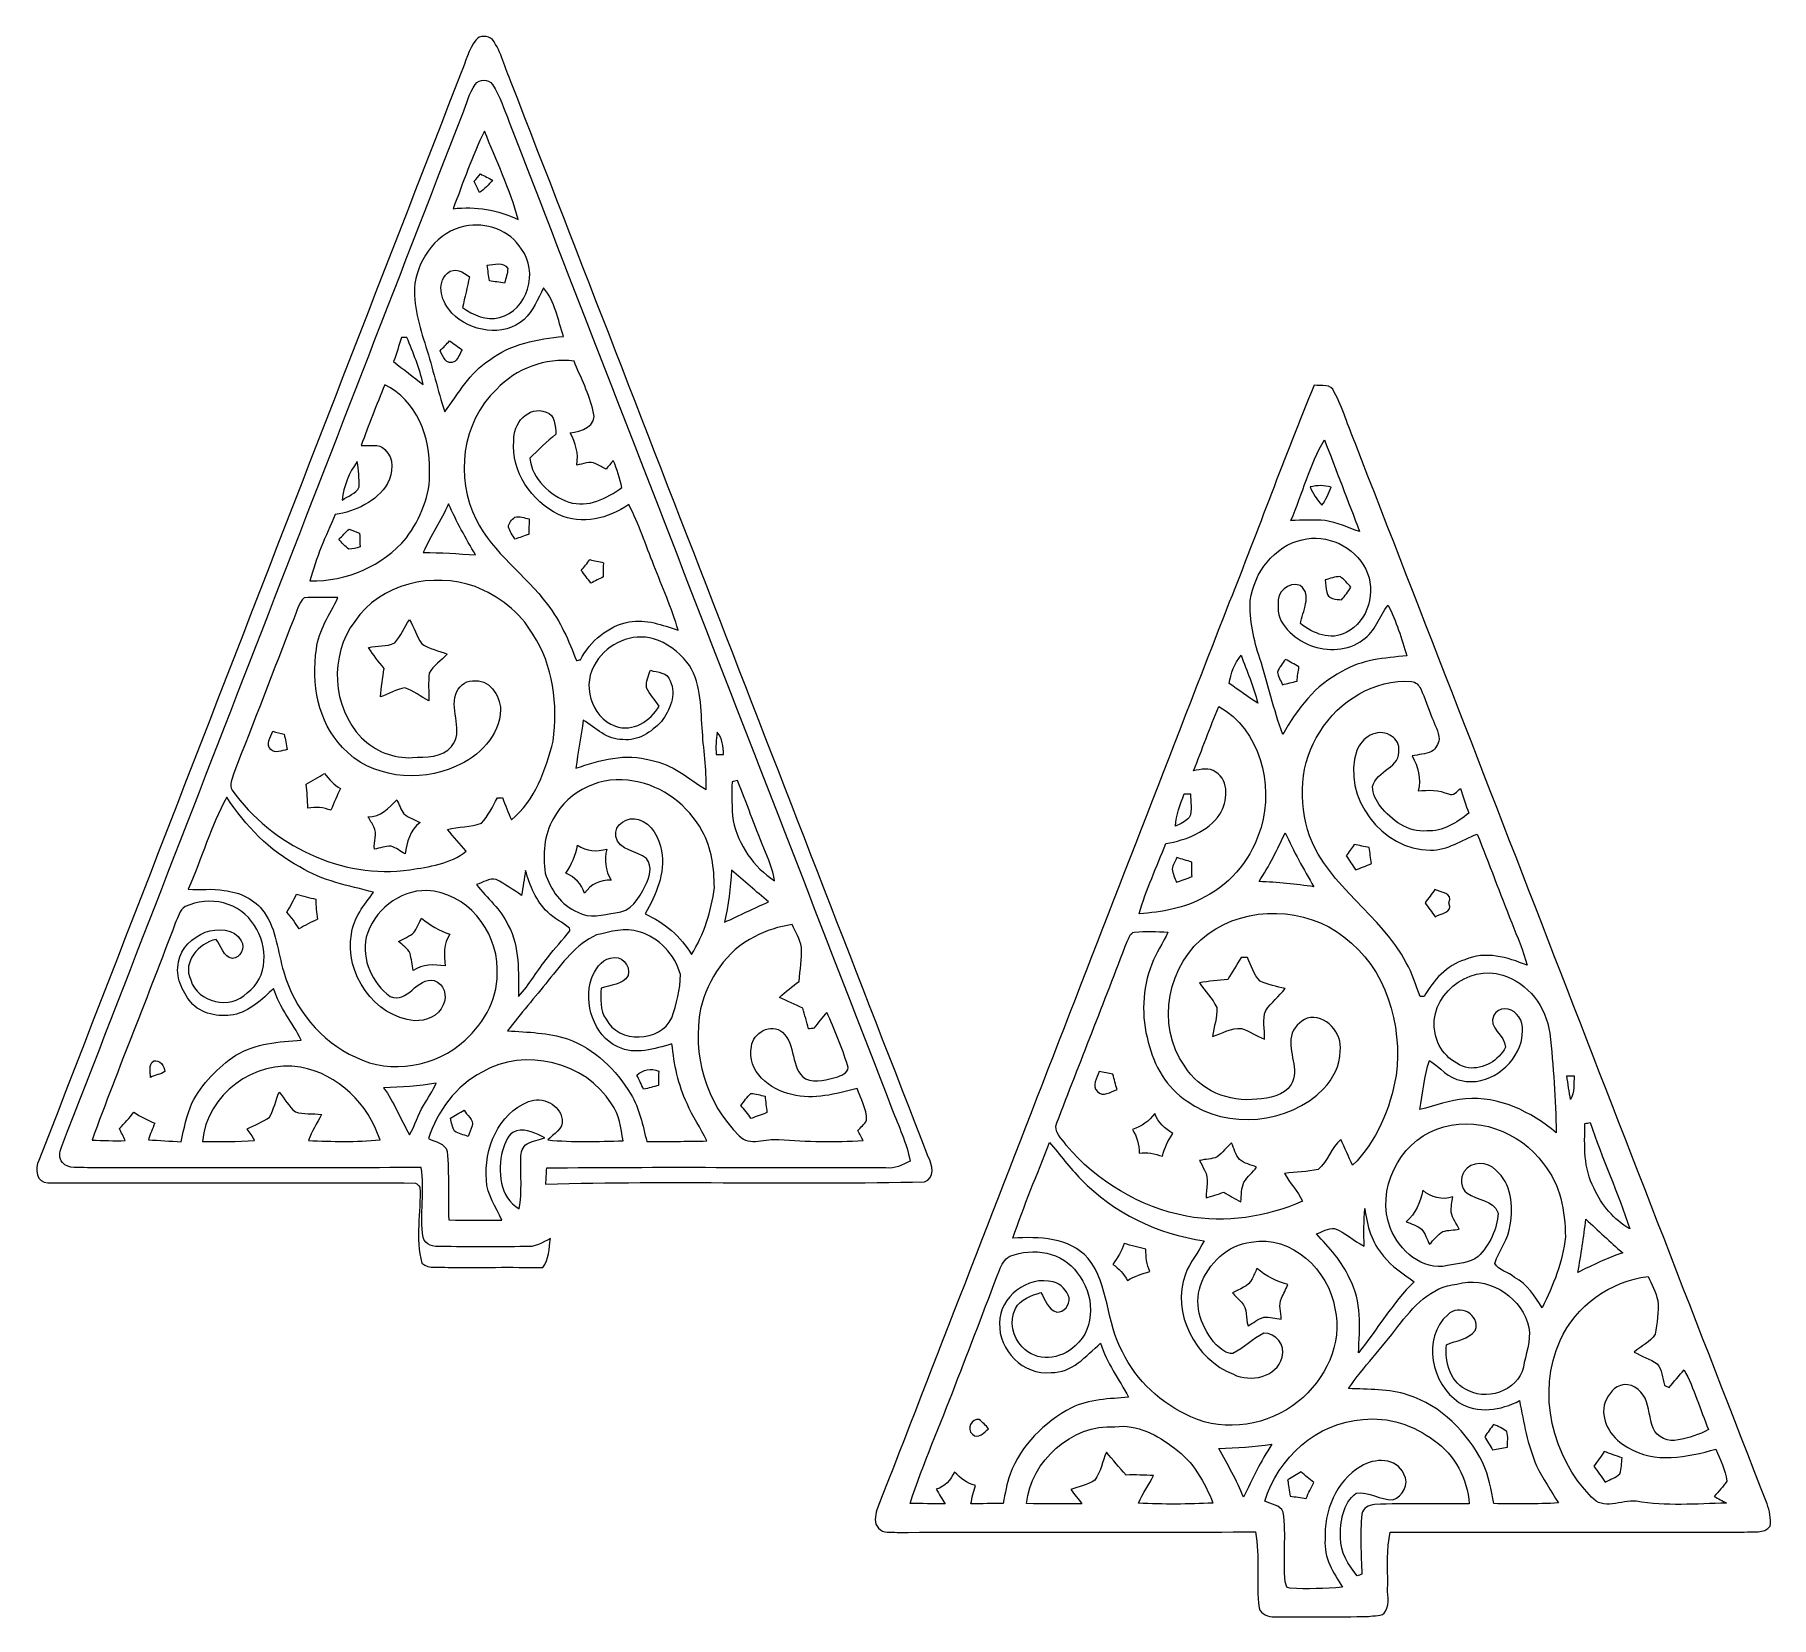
# Model space of a CAD drawing. Header units: centimetres. Extents: x -16.3 to 16.3, y -14.8 to 14.9.
import ezdxf

# ---------------------------------------------------------------- set-up
doc = ezdxf.new("R2010")
doc.units = ezdxf.units.CM
doc.header["$MEASUREMENT"] = 0
doc.layers.add('Layer 1', color=7, linetype='Continuous')

msp = doc.modelspace()

# ---------------------------------------------------------------- linework, layer by layer
at = {"layer": 'Layer 1', "color": 251, "lineweight": 9}
for points, knots in [([(-8.03578, 14.77182), (-7.96699, 14.87271), (-7.80965, 14.85084), (-7.72146, 14.78593), (-7.72146, 14.78593), (-7.55212, 14.54075), (-7.48439, 14.24653), (-7.37044, 13.9749), (-7.37044, 13.9749), (-4.7553, 7.25166), (-2.15286, 0.52313), (0.46334, -6.19976), (0.46334, -6.19976), (0.53531, -6.34299), (0.60022, -6.60757), (0.39032, -6.66754), (0.39032, -6.66754), (-1.98, -6.72999), (-4.35455, -6.63862), (-6.72486, -6.71411), (-6.72486, -6.71411), (-6.72063, -6.61392), (-6.71569, -6.51444), (-6.71004, -6.41531), (-6.71004, -6.41531), (-4.58456, -6.38885), (-2.45907, -6.41284), (-0.33358, -6.40472), (-0.33358, -6.40472), (-0.16566, -6.43436), (-0.02173, -6.34652), (0.12185, -6.27914), (0.12185, -6.27914), (0.05588, -5.93765), (-0.09616, -5.62297), (-0.21928, -5.30018), (-0.21928, -5.30018), (-2.60935, 0.87943), (-5.01636, 7.05234), (-7.40784, 13.23124), (-7.40784, 13.23124), (-7.50273, 13.47148), (-7.58211, 13.72054), (-7.72146, 13.93997), (-7.72146, 13.93997), (-7.79695, 14.04827), (-7.97193, 14.04686), (-8.04566, 13.9368), (-8.04566, 13.9368), (-8.16172, 13.77487), (-8.20617, 13.5759), (-8.28131, 13.39422), (-8.28131, 13.39422), (-10.79133, 6.92146), (-13.30593, 0.45081), (-15.81806, -6.0209), (-15.81806, -6.0209), (-15.85193, -6.11333), (-15.87168, -6.22869), (-15.79725, -6.30842), (-15.79725, -6.30842), (-15.68577, -6.44529), (-15.47939, -6.37862), (-15.32946, -6.40578), (-15.32946, -6.40578), (-13.24031, -6.40296), (-11.15081, -6.40684), (-9.06166, -6.4019), (-9.06166, -6.4019), (-8.98581, -6.83547), (-9.09905, -7.28138), (-9.02109, -7.71565), (-9.02109, -7.71565), (-8.99287, -7.85746), (-8.8193, -7.89768), (-8.69653, -7.88075), (-8.69653, -7.88075), (-8.16737, -7.89697), (-7.63714, -7.89627), (-7.10762, -7.88216), (-7.10762, -7.88216), (-6.93018, -7.90862), (-6.78377, -7.80737), (-6.6342, -7.73611), (-6.6342, -7.73611), (-6.65748, -7.92202), (-6.66383, -8.12169), (-6.77778, -8.27974), (-6.77778, -8.27974), (-7.37044, -8.26845), (-7.96311, -8.27938), (-8.55578, -8.27762), (-8.55578, -8.27762), (-8.71594, -8.25434), (-8.91243, -8.31572), (-9.04614, -8.19825), (-9.04614, -8.19825), (-9.17878, -7.73082), (-9.06413, -7.24257), (-9.08388, -6.76632), (-9.08388, -6.76632), (-9.1107, -6.74092), (-9.13786, -6.71587), (-9.16467, -6.69118), (-9.16467, -6.69118), (-11.4669, -6.67918), (-13.76948, -6.69118), (-16.07135, -6.6873), (-16.07135, -6.6873), (-16.2862, -6.69541), (-16.31865, -6.41637), (-16.24033, -6.26573), (-16.24033, -6.26573), (-13.59838, 0.54429), (-10.95678, 7.35467), (-8.30954, 14.16293), (-8.30954, 14.16293), (-8.22275, 14.36718), (-8.17407, 14.59473), (-8.03578, 14.77182)], [0, 0, 0, 0, 0.03225806, 0.03225806, 0.03225806, 0.03225806, 0.06451613, 0.06451613, 0.06451613, 0.06451613, 0.09677419, 0.09677419, 0.09677419, 0.09677419, 0.12903226, 0.12903226, 0.12903226, 0.12903226, 0.16129032, 0.16129032, 0.16129032, 0.16129032, 0.19354839, 0.19354839, 0.19354839, 0.19354839, 0.22580645, 0.22580645, 0.22580645, 0.22580645, 0.25806452, 0.25806452, 0.25806452, 0.25806452, 0.29032258, 0.29032258, 0.29032258, 0.29032258, 0.32258065, 0.32258065, 0.32258065, 0.32258065, 0.35483871, 0.35483871, 0.35483871, 0.35483871, 0.38709677, 0.38709677, 0.38709677, 0.38709677, 0.41935484, 0.41935484, 0.41935484, 0.41935484, 0.4516129, 0.4516129, 0.4516129, 0.4516129, 0.48387097, 0.48387097, 0.48387097, 0.48387097, 0.51612903, 0.51612903, 0.51612903, 0.51612903, 0.5483871, 0.5483871, 0.5483871, 0.5483871, 0.58064516, 0.58064516, 0.58064516, 0.58064516, 0.61290323, 0.61290323, 0.61290323, 0.61290323, 0.64516129, 0.64516129, 0.64516129, 0.64516129, 0.67741935, 0.67741935, 0.67741935, 0.67741935, 0.70967742, 0.70967742, 0.70967742, 0.70967742, 0.74193548, 0.74193548, 0.74193548, 0.74193548, 0.77419355, 0.77419355, 0.77419355, 0.77419355, 0.80645161, 0.80645161, 0.80645161, 0.80645161, 0.83870968, 0.83870968, 0.83870968, 0.83870968, 0.87096774, 0.87096774, 0.87096774, 0.87096774, 0.90322581, 0.90322581, 0.90322581, 0.90322581, 0.93548387, 0.93548387, 0.93548387, 0.93548387, 1, 1, 1, 1]), ([(-8.46088, 11.60529), (-8.27285, 12.09388), (-8.10704, 12.59448), (-7.87245, 13.06367), (-7.87245, 13.06367), (-7.6509, 12.51404), (-7.39796, 11.97288), (-7.23709, 11.40138), (-7.23709, 11.40138), (-7.61703, 11.588), (-8.04037, 11.65185), (-8.46088, 11.60529), (-8.46088, 11.60529), (-8.46088, 11.60529), (-8.46088, 11.60529), (-8.46088, 11.60529)], [0, 0, 0, 0, 0.2, 0.2, 0.2, 0.2, 0.4, 0.4, 0.4, 0.4, 0.6, 0.6, 0.6, 0.6, 1, 1, 1, 1]), ([(-7.94723, 12.25934), (-7.98639, 12.21312), (-8.02555, 12.16656), (-8.06436, 12.12034), (-8.06436, 12.12034), (-8.03049, 12.05049), (-7.99698, 11.98064), (-7.96346, 11.91044), (-7.96346, 11.91044), (-7.8735, 11.97712), (-7.79378, 12.05649), (-7.7211, 12.14151), (-7.7211, 12.14151), (-7.79625, 12.18173), (-7.87174, 12.22053), (-7.94723, 12.25934)], [0, 0, 0, 0, 0.2, 0.2, 0.2, 0.2, 0.4, 0.4, 0.4, 0.4, 0.6, 0.6, 0.6, 0.6, 1, 1, 1, 1]), ([(-8.24286, 11.2772), (-7.85269, 11.35764), (-7.38879, 11.2003), (-7.17853, 10.84646), (-7.17853, 10.84646), (-6.8508, 10.4323), (-7.05894, 9.69111), (-7.58987, 9.56306), (-7.58987, 9.56306), (-7.8407, 9.49109), (-8.08376, 9.61174), (-8.28378, 9.75003), (-8.28378, 9.75003), (-8.24286, 9.94194), (-8.19559, 10.13209), (-8.15326, 10.32329), (-8.15326, 10.32329), (-8.26085, 10.41925), (-8.4376, 10.51062), (-8.5653, 10.39808), (-8.5653, 10.39808), (-8.7939, 10.18747), (-8.66937, 9.84034), (-8.48487, 9.64666), (-8.48487, 9.64666), (-8.14514, 9.29248), (-7.51402, 9.18629), (-7.12844, 9.52496), (-7.12844, 9.52496), (-6.9584, 9.68688), (-6.86844, 9.9109), (-6.76437, 10.11692), (-6.76437, 10.11692), (-6.54565, 9.8668), (-6.49238, 9.51578), (-6.38937, 9.20851), (-6.38937, 9.20851), (-6.87514, 9.15983), (-7.38138, 9.06952), (-7.77755, 8.76366), (-7.77755, 8.76366), (-8.14902, 8.52836), (-8.35928, 8.13184), (-8.61963, 7.79246), (-8.61963, 7.79246), (-8.7491, 8.1964), (-8.84576, 8.60985), (-8.97241, 9.01449), (-8.97241, 9.01449), (-9.09341, 9.39725), (-9.219, 9.79377), (-9.17913, 10.20053), (-9.17913, 10.20053), (-9.10329, 10.69089), (-8.74733, 11.17666), (-8.24286, 11.2772), (-8.24286, 11.2772), (-8.24286, 11.2772), (-8.24286, 11.2772), (-8.24286, 11.2772)], [0, 0, 0, 0, 0.0625, 0.0625, 0.0625, 0.0625, 0.125, 0.125, 0.125, 0.125, 0.1875, 0.1875, 0.1875, 0.1875, 0.25, 0.25, 0.25, 0.25, 0.3125, 0.3125, 0.3125, 0.3125, 0.375, 0.375, 0.375, 0.375, 0.4375, 0.4375, 0.4375, 0.4375, 0.5, 0.5, 0.5, 0.5, 0.5625, 0.5625, 0.5625, 0.5625, 0.625, 0.625, 0.625, 0.625, 0.6875, 0.6875, 0.6875, 0.6875, 0.75, 0.75, 0.75, 0.75, 0.8125, 0.8125, 0.8125, 0.8125, 0.875, 0.875, 0.875, 0.875, 1, 1, 1, 1]), ([(-7.82023, 10.54378), (-7.80753, 10.44606), (-7.79378, 10.34693), (-7.77966, 10.24886), (-7.77966, 10.24886), (-7.68371, 10.23545), (-7.59093, 10.22416), (-7.49391, 10.21005), (-7.49391, 10.21005), (-7.47028, 10.30036), (-7.43853, 10.38997), (-7.4343, 10.48416), (-7.4343, 10.48416), (-7.52496, 10.61645), (-7.68759, 10.55824), (-7.82023, 10.54378), (-7.82023, 10.54378), (-7.82023, 10.54378), (-7.82023, 10.54378), (-7.82023, 10.54378)], [0, 0, 0, 0, 0.16666667, 0.16666667, 0.16666667, 0.16666667, 0.33333333, 0.33333333, 0.33333333, 0.33333333, 0.5, 0.5, 0.5, 0.5, 0.66666667, 0.66666667, 0.66666667, 0.66666667, 1, 1, 1, 1]), ([(-9.4289, 9.18453), (-9.40385, 9.18594), (-9.35411, 9.18841), (-9.32906, 9.18946), (-9.32906, 9.18946), (-9.21088, 8.90019), (-9.09023, 8.60844), (-9.02215, 8.30258), (-9.02215, 8.30258), (-9.20877, 8.4451), (-9.39503, 8.58798), (-9.57813, 8.73473), (-9.57813, 8.73473), (-9.52627, 8.88396), (-9.47758, 9.0346), (-9.4289, 9.18453)], [0, 0, 0, 0, 0.2, 0.2, 0.2, 0.2, 0.4, 0.4, 0.4, 0.4, 0.6, 0.6, 0.6, 0.6, 1, 1, 1, 1]), ([(-8.70606, 8.93723), (-8.64256, 8.83069), (-8.60658, 8.65924), (-8.42736, 8.73579), (-8.42736, 8.73579), (-8.36669, 8.79894), (-8.33211, 8.88043), (-8.29331, 8.95734), (-8.29331, 8.95734), (-8.37198, 9.01202), (-8.44959, 9.06811), (-8.52614, 9.12526), (-8.52614, 9.12526), (-8.58611, 9.06246), (-8.64538, 8.99932), (-8.70606, 8.93723)], [0, 0, 0, 0, 0.2, 0.2, 0.2, 0.2, 0.4, 0.4, 0.4, 0.4, 0.6, 0.6, 0.6, 0.6, 1, 1, 1, 1]), ([(-7.64914, 8.21156), (-7.27907, 8.60562), (-6.72909, 8.81129), (-6.1897, 8.74426), (-6.1897, 8.74426), (-6.06552, 8.43099), (-5.90148, 8.12725), (-5.82986, 7.7967), (-5.82986, 7.7967), (-5.7399, 7.52224), (-6.06234, 7.41993), (-6.26272, 7.397), (-6.26272, 7.397), (-6.16747, 7.20862), (-6.0955, 7.00612), (-6.14031, 6.79093), (-6.14031, 6.79093), (-6.02248, 6.80963), (-5.89442, 6.87313), (-5.77836, 6.81351), (-5.77836, 6.81351), (-5.7138, 6.78458), (-5.65206, 6.7486), (-5.58927, 6.71473), (-5.58927, 6.71473), (-5.54341, 6.76906), (-5.4986, 6.82409), (-5.45239, 6.87771), (-5.45239, 6.87771), (-5.38113, 6.71332), (-5.32856, 6.54187), (-5.29082, 6.36689), (-5.29082, 6.36689), (-5.57339, 6.16828), (-5.93287, 5.98025), (-6.28565, 6.09666), (-6.28565, 6.09666), (-6.64513, 6.22119), (-6.97357, 6.52635), (-7.02331, 6.91899), (-7.02331, 6.91899), (-6.8635, 7.07562), (-6.69981, 7.22767), (-6.52907, 7.37231), (-6.52907, 7.37231), (-6.54671, 7.51165), (-6.53436, 7.74413), (-6.71498, 7.78611), (-6.71498, 7.78611), (-7.04412, 7.91664), (-7.3521, 7.55963), (-7.31823, 7.24742), (-7.31823, 7.24742), (-7.38208, 6.66358), (-6.9838, 6.11501), (-6.48003, 5.86312), (-6.48003, 5.86312), (-6.03659, 5.65357), (-5.54552, 5.78904), (-5.16205, 6.04974), (-5.16205, 6.04974), (-4.97261, 5.68285), (-4.8442, 5.2888), (-4.68898, 4.90674), (-4.68898, 4.90674), (-4.53587, 4.5014), (-4.35419, 4.10594), (-4.23354, 3.6886), (-4.23354, 3.6886), (-4.53058, 3.78808), (-4.8375, 3.90309), (-5.15676, 3.84806), (-5.15676, 3.84806), (-5.55187, 3.76868), (-5.88454, 3.48611), (-6.07151, 3.13403), (-6.07151, 3.13403), (-6.09021, 3.13051), (-6.12761, 3.12416), (-6.14666, 3.12098), (-6.14666, 3.12098), (-6.28883, 3.48999), (-6.44334, 3.8604), (-6.6917, 4.17261), (-6.6917, 4.17261), (-7.10127, 4.73423), (-7.71264, 5.13287), (-8.02767, 5.76611), (-8.02767, 5.76611), (-8.42807, 6.5521), (-8.30001, 7.59703), (-7.64914, 8.21156), (-7.64914, 8.21156), (-7.64914, 8.21156), (-7.64914, 8.21156), (-7.64914, 8.21156)], [0, 0, 0, 0, 0.04, 0.04, 0.04, 0.04, 0.08, 0.08, 0.08, 0.08, 0.12, 0.12, 0.12, 0.12, 0.16, 0.16, 0.16, 0.16, 0.2, 0.2, 0.2, 0.2, 0.24, 0.24, 0.24, 0.24, 0.28, 0.28, 0.28, 0.28, 0.32, 0.32, 0.32, 0.32, 0.36, 0.36, 0.36, 0.36, 0.4, 0.4, 0.4, 0.4, 0.44, 0.44, 0.44, 0.44, 0.48, 0.48, 0.48, 0.48, 0.52, 0.52, 0.52, 0.52, 0.56, 0.56, 0.56, 0.56, 0.6, 0.6, 0.6, 0.6, 0.64, 0.64, 0.64, 0.64, 0.68, 0.68, 0.68, 0.68, 0.72, 0.72, 0.72, 0.72, 0.76, 0.76, 0.76, 0.76, 0.8, 0.8, 0.8, 0.8, 0.84, 0.84, 0.84, 0.84, 0.88, 0.88, 0.88, 0.88, 0.92, 0.92, 0.92, 0.92, 1, 1, 1, 1]), ([(-9.74464, 8.2987), (-9.15056, 8.01613), (-8.88351, 7.30669), (-8.90397, 6.68368), (-8.90397, 6.68368), (-8.88104, 6.22507), (-9.07859, 5.78728), (-9.33965, 5.42215), (-9.33965, 5.42215), (-9.7785, 4.89545), (-10.46748, 4.60335), (-11.14905, 4.61605), (-11.14905, 4.61605), (-11.03933, 5.04821), (-10.85342, 5.45637), (-10.67385, 5.86312), (-10.67385, 5.86312), (-10.29074, 5.92168), (-9.89774, 6.10372), (-9.69207, 6.44591), (-9.69207, 6.44591), (-9.59541, 6.64488), (-9.55908, 6.92181), (-9.74428, 7.08232), (-9.74428, 7.08232), (-9.85329, 7.2058), (-10.03885, 7.14512), (-10.18561, 7.15958), (-10.18561, 7.15958), (-10.04979, 7.5434), (-9.89845, 7.92158), (-9.74464, 8.2987), (-9.74464, 8.2987), (-9.74464, 8.2987), (-9.74464, 8.2987), (-9.74464, 8.2987)], [0, 0, 0, 0, 0.1, 0.1, 0.1, 0.1, 0.2, 0.2, 0.2, 0.2, 0.3, 0.3, 0.3, 0.3, 0.4, 0.4, 0.4, 0.4, 0.5, 0.5, 0.5, 0.5, 0.6, 0.6, 0.6, 0.6, 0.7, 0.7, 0.7, 0.7, 0.8, 0.8, 0.8, 0.8, 1, 1, 1, 1]), ([(7.70869, 8.29129), (7.84239, 8.27436), (8.03501, 8.32763), (8.08757, 8.16112), (8.08757, 8.16112), (8.24844, 7.85738), (8.34475, 7.52471), (8.47739, 7.20826), (8.47739, 7.20826), (11.06149, 0.56863), (13.63183, -6.07664), (16.21557, -12.71592), (16.21557, -12.71592), (16.25826, -12.84892), (16.29424, -12.9925), (16.27272, -13.1329), (16.27272, -13.1329), (16.16724, -13.29024), (15.94288, -13.22498), (15.78765, -13.24967), (15.78765, -13.24967), (13.5715, -13.24755), (11.355, -13.24932), (9.13885, -13.24685), (9.13885, -13.24685), (9.06583, -13.57105), (9.09264, -13.90619), (9.09052, -14.23604), (9.09052, -14.23604), (9.07429, -14.3969), (9.13709, -14.5807), (9.05136, -14.73098), (9.05136, -14.73098), (8.99421, -14.84634), (8.82664, -14.80895), (8.73104, -14.83012), (8.73104, -14.83012), (8.14261, -14.84564), (7.55347, -14.8414), (6.96539, -14.83717), (6.96539, -14.83717), (6.84932, -14.83999), (6.71033, -14.79413), (6.67399, -14.67207), (6.67399, -14.67207), (6.61155, -14.19864), (6.69692, -13.71287), (6.60626, -13.24262), (6.60626, -13.24262), (4.36259, -13.25708), (2.11893, -13.24085), (-0.12474, -13.25249), (-0.12474, -13.25249), (-0.23516, -13.23944), (-0.39144, -13.2793), (-0.47081, -13.17206), (-0.47081, -13.17206), (-0.56465, -13.0814), (-0.5329, -12.94311), (-0.50398, -12.83057), (-0.50398, -12.83057), (1.70618, -7.15014), (3.90786, -1.46513), (6.11625, 4.21636), (6.11625, 4.21636), (6.65706, 5.57067), (7.15412, 6.94262), (7.70869, 8.29129), (7.70869, 8.29129), (7.70869, 8.29129), (7.70869, 8.29129), (7.70869, 8.29129)], [0, 0, 0, 0, 0.05263158, 0.05263158, 0.05263158, 0.05263158, 0.10526316, 0.10526316, 0.10526316, 0.10526316, 0.15789474, 0.15789474, 0.15789474, 0.15789474, 0.21052632, 0.21052632, 0.21052632, 0.21052632, 0.26315789, 0.26315789, 0.26315789, 0.26315789, 0.31578947, 0.31578947, 0.31578947, 0.31578947, 0.36842105, 0.36842105, 0.36842105, 0.36842105, 0.42105263, 0.42105263, 0.42105263, 0.42105263, 0.47368421, 0.47368421, 0.47368421, 0.47368421, 0.52631579, 0.52631579, 0.52631579, 0.52631579, 0.57894737, 0.57894737, 0.57894737, 0.57894737, 0.63157895, 0.63157895, 0.63157895, 0.63157895, 0.68421053, 0.68421053, 0.68421053, 0.68421053, 0.73684211, 0.73684211, 0.73684211, 0.73684211, 0.78947368, 0.78947368, 0.78947368, 0.78947368, 0.84210526, 0.84210526, 0.84210526, 0.84210526, 0.89473684, 0.89473684, 0.89473684, 0.89473684, 1, 1, 1, 1]), ([(7.27442, 5.75235), (7.4882, 5.752), (7.70128, 5.76611), (7.91542, 5.74988), (7.91542, 5.74988), (8.14014, 5.7146), (8.34651, 5.61371), (8.561, 5.54245), (8.561, 5.54245), (8.34581, 6.11924), (8.12038, 6.69215), (7.90307, 7.26824), (7.90307, 7.26824), (7.62544, 6.79552), (7.48785, 6.25506), (7.27442, 5.75235), (7.27442, 5.75235), (7.27442, 5.75235), (7.27442, 5.75235), (7.27442, 5.75235)], [0, 0, 0, 0, 0.16666667, 0.16666667, 0.16666667, 0.16666667, 0.33333333, 0.33333333, 0.33333333, 0.33333333, 0.5, 0.5, 0.5, 0.5, 0.66666667, 0.66666667, 0.66666667, 0.66666667, 1, 1, 1, 1]), ([(-10.5465, 6.13511), (-10.51934, 6.39441), (-10.41491, 6.6477), (-10.26075, 6.85725), (-10.26075, 6.85725), (-10.23641, 6.69956), (-10.22265, 6.54046), (-10.22583, 6.3803), (-10.22583, 6.3803), (-10.28509, 6.25047), (-10.43538, 6.20708), (-10.5465, 6.13511)], [0, 0, 0, 0, 0.25, 0.25, 0.25, 0.25, 0.5, 0.5, 0.5, 0.5, 1, 1, 1, 1]), ([(7.63531, 6.37994), (7.76408, 6.41593), (7.89813, 6.4124), (8.02619, 6.3743), (8.02619, 6.3743), (7.98315, 6.25577), (7.92847, 6.14146), (7.85545, 6.03845), (7.85545, 6.03845), (7.7609, 6.13723), (7.68576, 6.25259), (7.63531, 6.37994)], [0, 0, 0, 0, 0.25, 0.25, 0.25, 0.25, 0.5, 0.5, 0.5, 0.5, 1, 1, 1, 1]), ([(-8.54555, 6.0635), (-8.40302, 5.73013), (-8.2217, 5.41651), (-8.03966, 5.10359), (-8.03966, 5.10359), (-8.36669, 5.12864), (-8.69442, 5.14628), (-9.0225, 5.15228), (-9.0225, 5.15228), (-8.88033, 5.46448), (-8.68807, 5.75094), (-8.54555, 6.0635)], [0, 0, 0, 0, 0.25, 0.25, 0.25, 0.25, 0.5, 0.5, 0.5, 0.5, 1, 1, 1, 1]), ([(-10.4128, 5.59043), (-10.47806, 5.52622), (-10.54333, 5.46202), (-10.60859, 5.39781), (-10.60859, 5.39781), (-10.54826, 5.3336), (-10.49358, 5.26164), (-10.4195, 5.2126), (-10.4195, 5.2126), (-10.34718, 5.21507), (-10.27768, 5.23624), (-10.20783, 5.25317), (-10.20783, 5.25317), (-10.21066, 5.31843), (-10.2156, 5.44861), (-10.21842, 5.51387), (-10.21842, 5.51387), (-10.28333, 5.53963), (-10.34789, 5.56538), (-10.4128, 5.59043)], [0, 0, 0, 0, 0.16666667, 0.16666667, 0.16666667, 0.16666667, 0.33333333, 0.33333333, 0.33333333, 0.33333333, 0.5, 0.5, 0.5, 0.5, 0.66666667, 0.66666667, 0.66666667, 0.66666667, 1, 1, 1, 1]), ([(-7.30306, 5.81409), (-7.3581, 5.76611), (-7.4216, 5.70543), (-7.42195, 5.62782), (-7.42195, 5.62782), (-7.39796, 5.54351), (-7.34328, 5.47295), (-7.29812, 5.39922), (-7.29812, 5.39922), (-7.21275, 5.42991), (-7.12703, 5.46025), (-7.04095, 5.48953), (-7.04095, 5.48953), (-7.03848, 5.5876), (-7.03566, 5.68568), (-7.03283, 5.7834), (-7.03283, 5.7834), (-7.12173, 5.7968), (-7.2131, 5.83314), (-7.30306, 5.81409), (-7.30306, 5.81409), (-7.30306, 5.81409), (-7.30306, 5.81409), (-7.30306, 5.81409)], [0, 0, 0, 0, 0.14285714, 0.14285714, 0.14285714, 0.14285714, 0.28571429, 0.28571429, 0.28571429, 0.28571429, 0.42857143, 0.42857143, 0.42857143, 0.42857143, 0.57142857, 0.57142857, 0.57142857, 0.57142857, 0.71428571, 0.71428571, 0.71428571, 0.71428571, 1, 1, 1, 1]), ([(7.48432, 5.39005), (6.95869, 5.2701), (6.57804, 4.77092), (6.51066, 4.24881), (6.51066, 4.24881), (6.49337, 3.87698), (6.57239, 3.50868), (6.69022, 3.15838), (6.69022, 3.15838), (6.83909, 2.68424), (6.95092, 2.19882), (7.1199, 1.73104), (7.1199, 1.73104), (7.38625, 2.20658), (7.73374, 2.66343), (8.2308, 2.9132), (8.2308, 2.9132), (8.59452, 3.13968), (9.03443, 3.16861), (9.45, 3.20812), (9.45, 3.20812), (9.35581, 3.53232), (9.24821, 3.85582), (9.09969, 4.15921), (9.09969, 4.15921), (8.92048, 3.95883), (8.8658, 3.65615), (8.62344, 3.51186), (8.62344, 3.51186), (8.34863, 3.29208), (7.95705, 3.28679), (7.63814, 3.40426), (7.63814, 3.40426), (7.33898, 3.53444), (6.98373, 3.81066), (7.03559, 4.1779), (7.03559, 4.1779), (6.99573, 4.40756), (7.22609, 4.61006), (7.44975, 4.52786), (7.44975, 4.52786), (7.67835, 4.35288), (7.48715, 4.03644), (7.45328, 3.81384), (7.45328, 3.81384), (7.68611, 3.62792), (8.02549, 3.48893), (8.30947, 3.64733), (8.30947, 3.64733), (8.73175, 3.85617), (8.87921, 4.42273), (8.6813, 4.83689), (8.6813, 4.83689), (8.46999, 5.26199), (7.94646, 5.50364), (7.48432, 5.39005), (7.48432, 5.39005), (7.48432, 5.39005), (7.48432, 5.39005), (7.48432, 5.39005)], [0, 0, 0, 0, 0.0625, 0.0625, 0.0625, 0.0625, 0.125, 0.125, 0.125, 0.125, 0.1875, 0.1875, 0.1875, 0.1875, 0.25, 0.25, 0.25, 0.25, 0.3125, 0.3125, 0.3125, 0.3125, 0.375, 0.375, 0.375, 0.375, 0.4375, 0.4375, 0.4375, 0.4375, 0.5, 0.5, 0.5, 0.5, 0.5625, 0.5625, 0.5625, 0.5625, 0.625, 0.625, 0.625, 0.625, 0.6875, 0.6875, 0.6875, 0.6875, 0.75, 0.75, 0.75, 0.75, 0.8125, 0.8125, 0.8125, 0.8125, 0.875, 0.875, 0.875, 0.875, 1, 1, 1, 1]), ([(-5.89195, 5.0161), (-5.94522, 4.94767), (-6.00025, 4.88064), (-6.05564, 4.81361), (-6.05564, 4.81361), (-5.99496, 4.73388), (-5.93464, 4.65415), (-5.87396, 4.57372), (-5.87396, 4.57372), (-5.79705, 4.61464), (-5.71909, 4.6538), (-5.64007, 4.69014), (-5.64007, 4.69014), (-5.64183, 4.77939), (-5.64183, 4.86864), (-5.63866, 4.95754), (-5.63866, 4.95754), (-5.72332, 4.97659), (-5.80799, 4.99564), (-5.89195, 5.0161)], [0, 0, 0, 0, 0.16666667, 0.16666667, 0.16666667, 0.16666667, 0.33333333, 0.33333333, 0.33333333, 0.33333333, 0.5, 0.5, 0.5, 0.5, 0.66666667, 0.66666667, 0.66666667, 0.66666667, 1, 1, 1, 1]), ([(-10.30908, 3.85476), (-9.83389, 4.5709), (-8.832, 4.79033), (-8.04954, 4.50846), (-8.04954, 4.50846), (-7.60751, 4.33595), (-7.20675, 4.02938), (-6.96369, 3.61769), (-6.96369, 3.61769), (-6.57775, 3.03208), (-6.49132, 2.29019), (-6.58445, 1.60792), (-6.58445, 1.60792), (-6.7171, 1.06852), (-6.92453, 0.49279), (-7.36727, 0.12766), (-7.36727, 0.12766), (-7.42583, 0.26595), (-7.48121, 0.4053), (-7.53378, 0.5457), (-7.53378, 0.5457), (-7.55741, 0.54465), (-7.60469, 0.54218), (-7.62832, 0.54112), (-7.62832, 0.54112), (-7.72146, 0.37884), (-7.80189, 0.20386), (-7.9296, 0.06487), (-7.9296, 0.06487), (-8.13421, -0.00181), (-8.35822, -0.00181), (-8.56812, -0.05261), (-8.56812, -0.05261), (-8.45347, -0.19195), (-8.33494, -0.32848), (-8.21429, -0.46254), (-8.21429, -0.46254), (-8.5145, -0.69925), (-8.90996, -0.75111), (-9.27544, -0.80967), (-9.27544, -0.80967), (-10.55638, -0.991), (-11.86906, -0.35141), (-12.61131, 0.68717), (-12.61131, 0.68717), (-12.6674, 0.78559), (-12.60743, 0.90483), (-12.58132, 1.00467), (-12.58132, 1.00467), (-12.20244, 1.96881), (-11.83096, 2.93613), (-11.45526, 3.90168), (-11.45526, 3.90168), (-11.39564, 4.03503), (-11.372, 4.19731), (-11.25982, 4.29926), (-11.25982, 4.29926), (-11.0485, 4.31161), (-10.83684, 4.3049), (-10.62517, 4.30138), (-10.62517, 4.30138), (-10.77686, 3.98564), (-10.98888, 3.69213), (-11.0291, 3.33335), (-11.0291, 3.33335), (-11.1247, 2.69483), (-11.0037, 1.9681), (-10.53803, 1.49009), (-10.53803, 1.49009), (-10.0131, 0.91048), (-9.09658, 0.81946), (-8.40655, 1.1359), (-8.40655, 1.1359), (-7.97122, 1.31511), (-7.58811, 1.70881), (-7.56976, 2.19953), (-7.56976, 2.19953), (-7.57929, 2.47011), (-7.7906, 2.78972), (-8.09681, 2.73645), (-8.09681, 2.73645), (-8.24568, 2.73963), (-8.36492, 2.61968), (-8.41325, 2.48739), (-8.41325, 2.48739), (-8.51979, 2.16989), (-8.25203, 1.78819), (-8.49298, 1.50632), (-8.49298, 1.50632), (-8.66337, 1.28724), (-8.97735, 1.31793), (-9.22535, 1.29712), (-9.22535, 1.29712), (-9.57954, 1.27983), (-9.93373, 1.41777), (-10.18032, 1.67177), (-10.18032, 1.67177), (-10.73771, 2.24292), (-10.78921, 3.22082), (-10.30908, 3.85476), (-10.30908, 3.85476), (-10.30908, 3.85476), (-10.30908, 3.85476), (-10.30908, 3.85476)], [0, 0, 0, 0, 0.03703704, 0.03703704, 0.03703704, 0.03703704, 0.07407407, 0.07407407, 0.07407407, 0.07407407, 0.11111111, 0.11111111, 0.11111111, 0.11111111, 0.14814815, 0.14814815, 0.14814815, 0.14814815, 0.18518519, 0.18518519, 0.18518519, 0.18518519, 0.22222222, 0.22222222, 0.22222222, 0.22222222, 0.25925926, 0.25925926, 0.25925926, 0.25925926, 0.2962963, 0.2962963, 0.2962963, 0.2962963, 0.33333333, 0.33333333, 0.33333333, 0.33333333, 0.37037037, 0.37037037, 0.37037037, 0.37037037, 0.40740741, 0.40740741, 0.40740741, 0.40740741, 0.44444444, 0.44444444, 0.44444444, 0.44444444, 0.48148148, 0.48148148, 0.48148148, 0.48148148, 0.51851852, 0.51851852, 0.51851852, 0.51851852, 0.55555556, 0.55555556, 0.55555556, 0.55555556, 0.59259259, 0.59259259, 0.59259259, 0.59259259, 0.62962963, 0.62962963, 0.62962963, 0.62962963, 0.66666667, 0.66666667, 0.66666667, 0.66666667, 0.7037037, 0.7037037, 0.7037037, 0.7037037, 0.74074074, 0.74074074, 0.74074074, 0.74074074, 0.77777778, 0.77777778, 0.77777778, 0.77777778, 0.81481481, 0.81481481, 0.81481481, 0.81481481, 0.85185185, 0.85185185, 0.85185185, 0.85185185, 0.88888889, 0.88888889, 0.88888889, 0.88888889, 0.92592593, 0.92592593, 0.92592593, 0.92592593, 1, 1, 1, 1]), ([(7.91471, 4.63581), (8.00749, 4.6598), (8.09957, 4.69437), (8.19658, 4.6979), (8.19658, 4.6979), (8.27631, 4.64428), (8.33487, 4.56525), (8.40084, 4.49576), (8.40084, 4.49576), (8.34475, 4.41568), (8.29183, 4.33242), (8.22375, 4.26222), (8.22375, 4.26222), (8.12426, 4.26821), (7.95881, 4.27598), (7.94787, 4.40262), (7.94787, 4.40262), (7.93376, 4.47988), (7.92459, 4.5582), (7.91471, 4.63581)], [0, 0, 0, 0, 0.16666667, 0.16666667, 0.16666667, 0.16666667, 0.33333333, 0.33333333, 0.33333333, 0.33333333, 0.5, 0.5, 0.5, 0.5, 0.66666667, 0.66666667, 0.66666667, 0.66666667, 1, 1, 1, 1]), ([(-9.55872, 3.454), (-9.70548, 3.37181), (-9.88963, 3.40532), (-10.04803, 3.36369), (-10.04803, 3.36369), (-9.96477, 3.22399), (-9.85894, 3.10052), (-9.7584, 2.97317), (-9.7584, 2.97317), (-9.78274, 2.79501), (-9.80849, 2.61757), (-9.82578, 2.43871), (-9.82578, 2.43871), (-9.67267, 2.49374), (-9.52803, 2.57806), (-9.36716, 2.60734), (-9.36716, 2.60734), (-9.20242, 2.5576), (-9.06871, 2.43977), (-8.91631, 2.3618), (-8.91631, 2.3618), (-8.91631, 2.53572), (-8.93254, 2.71105), (-8.90961, 2.88321), (-8.90961, 2.88321), (-8.83306, 3.03032), (-8.68031, 3.11957), (-8.57095, 3.24022), (-8.57095, 3.24022), (-8.72899, 3.30866), (-8.91067, 3.33265), (-9.05037, 3.43566), (-9.05037, 3.43566), (-9.15091, 3.57289), (-9.18936, 3.74575), (-9.28285, 3.88792), (-9.28285, 3.88792), (-9.37563, 3.74434), (-9.43878, 3.57818), (-9.55872, 3.454), (-9.55872, 3.454), (-9.55872, 3.454), (-9.55872, 3.454), (-9.55872, 3.454)], [0, 0, 0, 0, 0.08333333, 0.08333333, 0.08333333, 0.08333333, 0.16666667, 0.16666667, 0.16666667, 0.16666667, 0.25, 0.25, 0.25, 0.25, 0.33333333, 0.33333333, 0.33333333, 0.33333333, 0.41666667, 0.41666667, 0.41666667, 0.41666667, 0.5, 0.5, 0.5, 0.5, 0.58333333, 0.58333333, 0.58333333, 0.58333333, 0.66666667, 0.66666667, 0.66666667, 0.66666667, 0.75, 0.75, 0.75, 0.75, 0.83333333, 0.83333333, 0.83333333, 0.83333333, 1, 1, 1, 1]), ([(-5.77342, 3.09205), (-5.55646, 3.44518), (-5.10032, 3.64697), (-4.69674, 3.52597), (-4.69674, 3.52597), (-4.44521, 3.46247), (-4.23707, 3.28291), (-4.0688, 3.09241), (-4.0688, 3.09241), (-3.80315, 2.74033), (-3.81585, 2.27326), (-3.78234, 1.85557), (-3.78234, 1.85557), (-3.76646, 1.46892), (-3.69485, 1.08369), (-3.71002, 0.69599), (-3.71002, 0.69599), (-4.0434, 0.89989), (-4.34714, 1.18176), (-4.74542, 1.24667), (-4.74542, 1.24667), (-5.21956, 1.38955), (-5.70533, 1.25161), (-6.15689, 1.09815), (-6.15689, 1.09815), (-6.11561, 1.39978), (-6.05917, 1.69893), (-6.01789, 2.00021), (-6.01789, 2.00021), (-5.77695, 1.86474), (-5.57339, 1.61956), (-5.27318, 1.63932), (-5.27318, 1.63932), (-4.98708, 1.59733), (-4.73943, 1.7836), (-4.54963, 1.97269), (-4.54963, 1.97269), (-4.39829, 2.18542), (-4.25118, 2.47998), (-4.38594, 2.73645), (-4.38594, 2.73645), (-4.42792, 2.90191), (-4.62865, 2.89767), (-4.75671, 2.93683), (-4.75671, 2.93683), (-4.79728, 2.8317), (-4.83715, 2.72446), (-4.83185, 2.60875), (-4.83185, 2.60875), (-4.76412, 2.48669), (-4.67205, 2.37909), (-4.58985, 2.2662), (-4.58985, 2.2662), (-4.74789, 1.98574), (-5.08868, 1.76984), (-5.41323, 1.88626), (-5.41323, 1.88626), (-5.88243, 2.05489), (-6.05705, 2.69553), (-5.77342, 3.09205)], [0, 0, 0, 0, 0.0625, 0.0625, 0.0625, 0.0625, 0.125, 0.125, 0.125, 0.125, 0.1875, 0.1875, 0.1875, 0.1875, 0.25, 0.25, 0.25, 0.25, 0.3125, 0.3125, 0.3125, 0.3125, 0.375, 0.375, 0.375, 0.375, 0.4375, 0.4375, 0.4375, 0.4375, 0.5, 0.5, 0.5, 0.5, 0.5625, 0.5625, 0.5625, 0.5625, 0.625, 0.625, 0.625, 0.625, 0.6875, 0.6875, 0.6875, 0.6875, 0.75, 0.75, 0.75, 0.75, 0.8125, 0.8125, 0.8125, 0.8125, 0.875, 0.875, 0.875, 0.875, 1, 1, 1, 1]), ([(6.11272, 2.68742), (6.29405, 2.56924), (6.46409, 2.43448), (6.64965, 2.32194), (6.64965, 2.32194), (6.57275, 2.62956), (6.44822, 2.92272), (6.33709, 3.21835), (6.33709, 3.21835), (6.20903, 3.06912), (6.15047, 2.87686), (6.11272, 2.68742), (6.11272, 2.68742), (6.11272, 2.68742), (6.11272, 2.68742), (6.11272, 2.68742)], [0, 0, 0, 0, 0.2, 0.2, 0.2, 0.2, 0.4, 0.4, 0.4, 0.4, 0.6, 0.6, 0.6, 0.6, 1, 1, 1, 1]), ([(7.01901, 2.90508), (7.05358, 2.99292), (7.11567, 3.06595), (7.16929, 3.14215), (7.16929, 3.14215), (7.25431, 3.09735), (7.33933, 3.05113), (7.42435, 3.00527), (7.42435, 3.00527), (7.41447, 2.91249), (7.39437, 2.82641), (7.38802, 2.73152), (7.38802, 2.73152), (7.29665, 2.71105), (7.20563, 2.68989), (7.11497, 2.66696), (7.11497, 2.66696), (7.0811, 2.74563), (7.03594, 2.82042), (7.01901, 2.90508)], [0, 0, 0, 0, 0.16666667, 0.16666667, 0.16666667, 0.16666667, 0.33333333, 0.33333333, 0.33333333, 0.33333333, 0.5, 0.5, 0.5, 0.5, 0.66666667, 0.66666667, 0.66666667, 0.66666667, 1, 1, 1, 1]), ([(7.8184, 1.77725), (7.43141, 1.21492), (7.40742, 0.46068), (7.62367, -0.1722), (7.62367, -0.1722), (7.9895, -1.13422), (8.97516, -1.6581), (9.44012, -2.55627), (9.44012, -2.55627), (9.55019, -2.75665), (9.62075, -2.97502), (9.69836, -3.18951), (9.69836, -3.18951), (9.71776, -3.1888), (9.75657, -3.18774), (9.77597, -3.18704), (9.77597, -3.18704), (9.95236, -2.88682), (10.1926, -2.5979), (10.54009, -2.497), (10.54009, -2.497), (10.92355, -2.32979), (11.3416, -2.45044), (11.70778, -2.60213), (11.70778, -2.60213), (11.64075, -2.32802), (11.52187, -2.0705), (11.42168, -1.80768), (11.42168, -1.80768), (11.19837, -1.25382), (10.99658, -0.69149), (10.76974, -0.13904), (10.76974, -0.13904), (10.48047, -0.24522), (10.218, -0.44737), (9.89662, -0.43855), (9.89662, -0.43855), (8.98751, -0.44913), (8.2174, 0.56475), (8.51126, 1.43294), (8.51126, 1.43294), (8.59275, 1.66648), (8.89685, 1.8591), (9.12862, 1.7201), (9.12862, 1.7201), (9.22387, 1.67177), (9.30748, 1.57758), (9.29831, 1.46434), (9.29831, 1.46434), (9.35228, 1.10697), (8.87321, 1.06041), (8.80795, 0.75278), (8.80795, 0.75278), (8.8016, 0.6152), (8.87568, 0.4882), (8.9547, 0.38096), (8.9547, 0.38096), (9.16743, 0.12237), (9.46905, -0.11505), (9.82465, -0.07765), (9.82465, -0.07765), (10.12592, -0.09917), (10.38522, 0.07792), (10.6124, 0.2529), (10.6124, 0.2529), (10.55984, 0.40812), (10.50904, 0.56158), (10.45648, 0.7161), (10.45648, 0.7161), (10.39015, 0.66812), (10.32771, 0.56334), (10.23458, 0.61414), (10.23458, 0.61414), (10.05325, 0.68928), (9.85358, 0.69458), (9.66096, 0.67129), (9.66096, 0.67129), (9.72376, 0.89883), (9.66414, 1.12743), (9.54913, 1.32887), (9.54913, 1.32887), (9.67084, 1.35603), (9.79996, 1.35991), (9.91602, 1.41001), (9.91602, 1.41001), (9.98834, 1.46575), (10.04479, 1.55042), (10.05854, 1.64178), (10.05854, 1.64178), (10.04655, 1.78713), (9.97317, 1.91801), (9.92237, 2.05242), (9.92237, 2.05242), (9.84547, 2.2281), (9.79502, 2.41472), (9.7107, 2.58688), (9.7107, 2.58688), (9.6779, 2.65637), (9.61722, 2.71811), (9.5382, 2.72869), (9.5382, 2.72869), (8.84534, 2.76962), (8.16801, 2.3671), (7.8184, 1.77725), (7.8184, 1.77725), (7.8184, 1.77725), (7.8184, 1.77725), (7.8184, 1.77725)], [0, 0, 0, 0, 0.03571429, 0.03571429, 0.03571429, 0.03571429, 0.07142857, 0.07142857, 0.07142857, 0.07142857, 0.10714286, 0.10714286, 0.10714286, 0.10714286, 0.14285714, 0.14285714, 0.14285714, 0.14285714, 0.17857143, 0.17857143, 0.17857143, 0.17857143, 0.21428571, 0.21428571, 0.21428571, 0.21428571, 0.25, 0.25, 0.25, 0.25, 0.28571429, 0.28571429, 0.28571429, 0.28571429, 0.32142857, 0.32142857, 0.32142857, 0.32142857, 0.35714286, 0.35714286, 0.35714286, 0.35714286, 0.39285714, 0.39285714, 0.39285714, 0.39285714, 0.42857143, 0.42857143, 0.42857143, 0.42857143, 0.46428571, 0.46428571, 0.46428571, 0.46428571, 0.5, 0.5, 0.5, 0.5, 0.53571429, 0.53571429, 0.53571429, 0.53571429, 0.57142857, 0.57142857, 0.57142857, 0.57142857, 0.60714286, 0.60714286, 0.60714286, 0.60714286, 0.64285714, 0.64285714, 0.64285714, 0.64285714, 0.67857143, 0.67857143, 0.67857143, 0.67857143, 0.71428571, 0.71428571, 0.71428571, 0.71428571, 0.75, 0.75, 0.75, 0.75, 0.78571429, 0.78571429, 0.78571429, 0.78571429, 0.82142857, 0.82142857, 0.82142857, 0.82142857, 0.85714286, 0.85714286, 0.85714286, 0.85714286, 0.89285714, 0.89285714, 0.89285714, 0.89285714, 0.92857143, 0.92857143, 0.92857143, 0.92857143, 1, 1, 1, 1]), ([(5.92046, 2.2602), (5.75042, 1.86086), (5.60437, 1.45199), (5.44421, 1.04841), (5.44421, 1.04841), (5.58074, 1.07417), (5.73878, 1.12003), (5.8619, 1.02725), (5.8619, 1.02725), (6.12437, 0.85438), (6.08309, 0.47303), (5.93951, 0.23279), (5.93951, 0.23279), (5.70844, -0.09529), (5.30839, -0.24875), (4.92704, -0.31754), (4.92704, -0.31754), (4.75136, -0.75287), (4.55521, -1.18326), (4.42151, -1.63376), (4.42151, -1.63376), (4.84766, -1.60624), (5.28193, -1.52933), (5.65799, -1.31732), (5.65799, -1.31732), (6.1727, -1.05838), (6.55087, -0.56237), (6.71209, -0.01345), (6.71209, -0.01345), (6.94775, 0.80147), (6.6941, 1.82311), (5.92046, 2.2602), (5.92046, 2.2602), (5.92046, 2.2602), (5.92046, 2.2602), (5.92046, 2.2602)], [0, 0, 0, 0, 0.1, 0.1, 0.1, 0.1, 0.2, 0.2, 0.2, 0.2, 0.3, 0.3, 0.3, 0.3, 0.4, 0.4, 0.4, 0.4, 0.5, 0.5, 0.5, 0.5, 0.6, 0.6, 0.6, 0.6, 0.7, 0.7, 0.7, 0.7, 0.8, 0.8, 0.8, 0.8, 1, 1, 1, 1]), ([(-11.8479, 1.79101), (-11.88141, 1.68623), (-11.99254, 1.54195), (-11.88353, 1.44987), (-11.88353, 1.44987), (-11.80345, 1.35991), (-11.6768, 1.43612), (-11.57873, 1.44705), (-11.57873, 1.44705), (-11.59566, 1.54442), (-11.61401, 1.64143), (-11.63129, 1.73845), (-11.63129, 1.73845), (-11.70361, 1.75608), (-11.77593, 1.77372), (-11.8479, 1.79101), (-11.8479, 1.79101), (-11.8479, 1.79101), (-11.8479, 1.79101), (-11.8479, 1.79101)], [0, 0, 0, 0, 0.16666667, 0.16666667, 0.16666667, 0.16666667, 0.33333333, 0.33333333, 0.33333333, 0.33333333, 0.5, 0.5, 0.5, 0.5, 0.66666667, 0.66666667, 0.66666667, 0.66666667, 1, 1, 1, 1]), ([(-3.49976, 1.77302), (-3.40134, 1.65625), (-3.3897, 1.50561), (-3.38335, 1.35886), (-3.38335, 1.35886), (-3.41757, 1.35815), (-3.48636, 1.35745), (-3.52093, 1.35674), (-3.52093, 1.35674), (-3.52905, 1.49609), (-3.52587, 1.63614), (-3.49976, 1.77302)], [0, 0, 0, 0, 0.25, 0.25, 0.25, 0.25, 0.5, 0.5, 0.5, 0.5, 1, 1, 1, 1]), ([(-11.22313, 0.80182), (-11.20302, 0.65154), (-11.19455, 0.5002), (-11.18891, 0.3485), (-11.18891, 0.3485), (-11.04215, 0.37672), (-10.89399, 0.36085), (-10.75535, 0.30758), (-10.75535, 0.30758), (-10.70102, 0.44587), (-10.64316, 0.58239), (-10.57578, 0.71433), (-10.57578, 0.71433), (-10.6982, 0.78418), (-10.78956, 0.89107), (-10.87529, 1.00043), (-10.87529, 1.00043), (-10.98924, 0.93094), (-11.10495, 0.86426), (-11.22313, 0.80182), (-11.22313, 0.80182), (-11.22313, 0.80182), (-11.22313, 0.80182), (-11.22313, 0.80182)], [0, 0, 0, 0, 0.14285714, 0.14285714, 0.14285714, 0.14285714, 0.28571429, 0.28571429, 0.28571429, 0.28571429, 0.42857143, 0.42857143, 0.42857143, 0.42857143, 0.57142857, 0.57142857, 0.57142857, 0.57142857, 0.71428571, 0.71428571, 0.71428571, 0.71428571, 1, 1, 1, 1]), ([(-6.57563, 0.15412), (-6.30047, 0.68505), (-5.64995, 0.98138), (-5.06716, 0.85509), (-5.06716, 0.85509), (-4.52458, 0.7669), (-4.0434, 0.3993), (-3.78516, -0.08189), (-3.78516, -0.08189), (-3.60136, -0.40115), (-3.5615, -0.78145), (-3.5548, -1.14304), (-3.5548, -1.14304), (-3.6123, -1.58507), (-3.74953, -2.02146), (-3.98378, -2.40281), (-3.98378, -2.40281), (-4.18168, -2.05462), (-4.49636, -1.80097), (-4.8562, -1.63693), (-4.8562, -1.63693), (-4.64806, -1.28204), (-4.4752, -0.87493), (-4.54505, -0.45407), (-4.54505, -0.45407), (-4.59831, -0.21524), (-4.7232, 0.06169), (-4.98002, 0.13507), (-4.98002, 0.13507), (-5.1811, 0.20316), (-5.44463, 0.04088), (-5.40476, -0.18419), (-5.40476, -0.18419), (-5.35255, -0.45583), (-5.0026, -0.44419), (-4.82938, -0.59765), (-4.82938, -0.59765), (-4.70768, -0.7497), (-4.77647, -0.95642), (-4.85408, -1.11094), (-4.85408, -1.11094), (-4.96238, -1.3406), (-5.12678, -1.60836), (-5.41288, -1.61647), (-5.41288, -1.61647), (-5.64465, -1.65351), (-5.90253, -1.73112), (-6.12161, -1.60765), (-6.12161, -1.60765), (-6.425, -1.47536), (-6.63878, -1.18397), (-6.73015, -0.87211), (-6.73015, -0.87211), (-6.78377, -0.52674), (-6.75555, -0.1528), (-6.57563, 0.15412), (-6.57563, 0.15412), (-6.57563, 0.15412), (-6.57563, 0.15412), (-6.57563, 0.15412)], [0, 0, 0, 0, 0.0625, 0.0625, 0.0625, 0.0625, 0.125, 0.125, 0.125, 0.125, 0.1875, 0.1875, 0.1875, 0.1875, 0.25, 0.25, 0.25, 0.25, 0.3125, 0.3125, 0.3125, 0.3125, 0.375, 0.375, 0.375, 0.375, 0.4375, 0.4375, 0.4375, 0.4375, 0.5, 0.5, 0.5, 0.5, 0.5625, 0.5625, 0.5625, 0.5625, 0.625, 0.625, 0.625, 0.625, 0.6875, 0.6875, 0.6875, 0.6875, 0.75, 0.75, 0.75, 0.75, 0.8125, 0.8125, 0.8125, 0.8125, 0.875, 0.875, 0.875, 0.875, 1, 1, 1, 1]), ([(-3.22354, 0.84486), (-3.19779, 0.8505), (-3.14593, 0.86144), (-3.12018, 0.86708), (-3.12018, 0.86708), (-2.95084, 0.44516), (-2.79633, 0.01724), (-2.62382, -0.40397), (-2.62382, -0.40397), (-2.5455, -0.60294), (-2.45378, -0.8005), (-2.42379, -1.01428), (-2.42379, -1.01428), (-2.82137, -0.76063), (-3.10113, -0.3433), (-3.20202, 0.11567), (-3.20202, 0.11567), (-3.23095, 0.35767), (-3.22848, 0.6018), (-3.22354, 0.84486)], [0, 0, 0, 0, 0.16666667, 0.16666667, 0.16666667, 0.16666667, 0.33333333, 0.33333333, 0.33333333, 0.33333333, 0.5, 0.5, 0.5, 0.5, 0.66666667, 0.66666667, 0.66666667, 0.66666667, 1, 1, 1, 1]), ([(-13.43469, -1.17056), (-13.18175, -0.60012), (-13.01383, 0.00807), (-12.71256, 0.55593), (-12.71256, 0.55593), (-12.36578, 0.01901), (-11.90893, -0.45372), (-11.33778, -0.75358), (-11.33778, -0.75358), (-10.92009, -1.02134), (-10.42479, -1.10389), (-9.95419, -1.23159), (-9.95419, -1.23159), (-10.12987, -1.46725), (-10.33519, -1.71102), (-10.37117, -2.01511), (-10.37117, -2.01511), (-10.50946, -2.74571), (-9.94325, -3.57333), (-9.18619, -3.64353), (-9.18619, -3.64353), (-8.97205, -3.6527), (-8.72828, -3.56098), (-8.64715, -3.3472), (-8.64715, -3.3472), (-8.56389, -3.18633), (-8.63162, -2.94327), (-8.81507, -2.88859), (-8.81507, -2.88859), (-9.14738, -2.81839), (-9.31319, -3.3352), (-9.64339, -3.19021), (-9.64339, -3.19021), (-9.98276, -2.9415), (-10.17926, -2.497), (-10.09495, -2.07685), (-10.09495, -2.07685), (-9.95807, -1.57908), (-9.47688, -1.18785), (-8.95371, -1.19984), (-8.95371, -1.19984), (-8.21605, -1.227), (-7.63397, -1.94808), (-7.63644, -2.66387), (-7.63644, -2.66387), (-7.59305, -3.17928), (-7.86539, -3.66929), (-8.23475, -4.0083), (-8.23475, -4.0083), (-8.77344, -4.50819), (-9.62646, -4.66024), (-10.29074, -4.33074), (-10.29074, -4.33074), (-10.94867, -4.02947), (-11.44644, -3.41811), (-11.64258, -2.7249), (-11.64258, -2.7249), (-11.759, -2.35025), (-11.77276, -1.93256), (-12.01229, -1.60659), (-12.01229, -1.60659), (-12.1781, -1.36106), (-12.47231, -1.22912), (-12.75948, -1.19843), (-12.75948, -1.19843), (-12.98278, -1.14763), (-13.21033, -1.19949), (-13.43469, -1.17056), (-13.43469, -1.17056), (-13.43469, -1.17056), (-13.43469, -1.17056), (-13.43469, -1.17056)], [0, 0, 0, 0, 0.05263158, 0.05263158, 0.05263158, 0.05263158, 0.10526316, 0.10526316, 0.10526316, 0.10526316, 0.15789474, 0.15789474, 0.15789474, 0.15789474, 0.21052632, 0.21052632, 0.21052632, 0.21052632, 0.26315789, 0.26315789, 0.26315789, 0.26315789, 0.31578947, 0.31578947, 0.31578947, 0.31578947, 0.36842105, 0.36842105, 0.36842105, 0.36842105, 0.42105263, 0.42105263, 0.42105263, 0.42105263, 0.47368421, 0.47368421, 0.47368421, 0.47368421, 0.52631579, 0.52631579, 0.52631579, 0.52631579, 0.57894737, 0.57894737, 0.57894737, 0.57894737, 0.63157895, 0.63157895, 0.63157895, 0.63157895, 0.68421053, 0.68421053, 0.68421053, 0.68421053, 0.73684211, 0.73684211, 0.73684211, 0.73684211, 0.78947368, 0.78947368, 0.78947368, 0.78947368, 0.84210526, 0.84210526, 0.84210526, 0.84210526, 0.89473684, 0.89473684, 0.89473684, 0.89473684, 1, 1, 1, 1]), ([(-10.06037, 0.18693), (-10.02298, 0.12449), (-9.98347, 0.06346), (-9.95101, -0.00181), (-9.95101, -0.00181), (-9.8801, -0.13304), (-9.95066, -0.28191), (-9.94043, -0.42126), (-9.94043, -0.42126), (-9.8353, -0.40644), (-9.73335, -0.3634), (-9.6261, -0.36623), (-9.6261, -0.36623), (-9.5305, -0.39657), (-9.45007, -0.46007), (-9.3647, -0.51157), (-9.3647, -0.51157), (-9.33083, -0.28756), (-9.2758, -0.06707), (-9.08247, 0.07757), (-9.08247, 0.07757), (-9.18443, 0.12978), (-9.29802, 0.16647), (-9.38375, 0.24443), (-9.38375, 0.24443), (-9.44583, 0.32204), (-9.47653, 0.4187), (-9.5178, 0.5076), (-9.5178, 0.5076), (-9.6702, 0.3545), (-9.81801, 0.17529), (-10.06037, 0.18693)], [0, 0, 0, 0, 0.11111111, 0.11111111, 0.11111111, 0.11111111, 0.22222222, 0.22222222, 0.22222222, 0.22222222, 0.33333333, 0.33333333, 0.33333333, 0.33333333, 0.44444444, 0.44444444, 0.44444444, 0.44444444, 0.55555556, 0.55555556, 0.55555556, 0.55555556, 0.66666667, 0.66666667, 0.66666667, 0.66666667, 0.77777778, 0.77777778, 0.77777778, 0.77777778, 1, 1, 1, 1]), ([(5.271, 0.61555), (5.19339, 0.42011), (5.11613, 0.22221), (5.1059, 0.00913), (5.1059, 0.00913), (5.19656, 0.05499), (5.29499, 0.09626), (5.36484, 0.17317), (5.36484, 0.17317), (5.4301, 0.31111), (5.38459, 0.46915), (5.38636, 0.61591), (5.38636, 0.61591), (5.35743, 0.61555), (5.29992, 0.61555), (5.271, 0.61555), (5.271, 0.61555), (5.271, 0.61555), (5.271, 0.61555), (5.271, 0.61555)], [0, 0, 0, 0, 0.16666667, 0.16666667, 0.16666667, 0.16666667, 0.33333333, 0.33333333, 0.33333333, 0.33333333, 0.5, 0.5, 0.5, 0.5, 0.66666667, 0.66666667, 0.66666667, 0.66666667, 1, 1, 1, 1]), ([(6.67646, -1.03015), (7.02077, -1.04144), (7.36403, -1.07778), (7.70481, -1.12858), (7.70481, -1.12858), (7.50867, -0.79909), (7.32628, -0.46148), (7.16647, -0.11258), (7.16647, -0.11258), (7.02289, -0.42867), (6.86061, -0.73594), (6.67646, -1.03015), (6.67646, -1.03015), (6.67646, -1.03015), (6.67646, -1.03015), (6.67646, -1.03015)], [0, 0, 0, 0, 0.2, 0.2, 0.2, 0.2, 0.4, 0.4, 0.4, 0.4, 0.6, 0.6, 0.6, 0.6, 1, 1, 1, 1]), ([(-6.12302, -0.34471), (-6.16218, -0.53556), (-6.23626, -0.71301), (-6.34386, -0.87493), (-6.34386, -0.87493), (-6.17347, -0.94125), (-6.04894, -1.0746), (-5.99214, -1.24782), (-5.99214, -1.24782), (-5.87078, -1.08025), (-5.69686, -0.99452), (-5.49543, -1.00405), (-5.49543, -1.00405), (-5.60444, -0.82343), (-5.62878, -0.61952), (-5.57304, -0.41914), (-5.57304, -0.41914), (-5.76248, -0.477), (-5.95827, -0.45971), (-6.12302, -0.34471)], [0, 0, 0, 0, 0.16666667, 0.16666667, 0.16666667, 0.16666667, 0.33333333, 0.33333333, 0.33333333, 0.33333333, 0.5, 0.5, 0.5, 0.5, 0.66666667, 0.66666667, 0.66666667, 0.66666667, 1, 1, 1, 1]), ([(5.13094, -0.58036), (5.22408, -0.60823), (5.31721, -0.63681), (5.4107, -0.66397), (5.4107, -0.66397), (5.41211, -0.75464), (5.41387, -0.846), (5.41564, -0.93737), (5.41564, -0.93737), (5.31862, -0.973), (5.22125, -1.00828), (5.12424, -1.04391), (5.12424, -1.04391), (5.0939, -0.96207), (5.05298, -0.88269), (5.04275, -0.79556), (5.04275, -0.79556), (5.0558, -0.71795), (5.09919, -0.65057), (5.13094, -0.58036)], [0, 0, 0, 0, 0.16666667, 0.16666667, 0.16666667, 0.16666667, 0.33333333, 0.33333333, 0.33333333, 0.33333333, 0.5, 0.5, 0.5, 0.5, 0.66666667, 0.66666667, 0.66666667, 0.66666667, 1, 1, 1, 1]), ([(8.46081, -0.33659), (8.55642, -0.35423), (8.64814, -0.37046), (8.74515, -0.38986), (8.74515, -0.38986), (8.75609, -0.49182), (8.76985, -0.59306), (8.78854, -0.69396), (8.78854, -0.69396), (8.68871, -0.73453), (8.58852, -0.77369), (8.48727, -0.80967), (8.48727, -0.80967), (8.42871, -0.72147), (8.3698, -0.63363), (8.31088, -0.54685), (8.31088, -0.54685), (8.36062, -0.47665), (8.41072, -0.40644), (8.46081, -0.33659)], [0, 0, 0, 0, 0.16666667, 0.16666667, 0.16666667, 0.16666667, 0.33333333, 0.33333333, 0.33333333, 0.33333333, 0.5, 0.5, 0.5, 0.5, 0.66666667, 0.66666667, 0.66666667, 0.66666667, 1, 1, 1, 1]), ([(-7.10057, -0.82096), (-7.02225, -1.10812), (-6.90019, -1.39352), (-6.68464, -1.60589), (-6.68464, -1.60589), (-6.56329, -1.72654), (-6.40383, -1.79745), (-6.27295, -1.90645), (-6.27295, -1.90645), (-6.27225, -1.91845), (-6.27119, -1.94209), (-6.27048, -1.95408), (-6.27048, -1.95408), (-6.39748, -2.12941), (-6.55482, -2.2804), (-6.68394, -2.45467), (-6.68394, -2.45467), (-6.87691, -2.69033), (-7.02296, -2.96232), (-7.23145, -3.18598), (-7.23145, -3.18598), (-7.23886, -2.73725), (-7.20217, -2.261), (-7.42548, -1.85248), (-7.42548, -1.85248), (-7.55883, -1.54874), (-7.82482, -1.34342), (-8.02202, -1.0866), (-8.02202, -1.0866), (-7.90314, -1.04709), (-7.78213, -0.96348), (-7.65266, -0.98923), (-7.65266, -0.98923), (-7.4851, -1.0746), (-7.33375, -1.18996), (-7.17395, -1.28909), (-7.17395, -1.28909), (-7.14996, -1.13211), (-7.12667, -0.97653), (-7.10057, -0.82096)], [0, 0, 0, 0, 0.09090909, 0.09090909, 0.09090909, 0.09090909, 0.18181818, 0.18181818, 0.18181818, 0.18181818, 0.27272727, 0.27272727, 0.27272727, 0.27272727, 0.36363636, 0.36363636, 0.36363636, 0.36363636, 0.45454545, 0.45454545, 0.45454545, 0.45454545, 0.54545455, 0.54545455, 0.54545455, 0.54545455, 0.63636364, 0.63636364, 0.63636364, 0.63636364, 0.72727273, 0.72727273, 0.72727273, 0.72727273, 0.81818182, 0.81818182, 0.81818182, 0.81818182, 1, 1, 1, 1]), ([(-3.23271, -0.81637), (-2.99847, -1.01216), (-2.76987, -1.21466), (-2.53774, -1.41327), (-2.53774, -1.41327), (-2.81538, -1.53498), (-3.08878, -1.66515), (-3.36289, -1.79427), (-3.36289, -1.79427), (-3.29268, -1.47219), (-3.25353, -1.14481), (-3.23271, -0.81637)], [0, 0, 0, 0, 0.25, 0.25, 0.25, 0.25, 0.5, 0.5, 0.5, 0.5, 1, 1, 1, 1]), ([(-13.49325, -1.50111), (-13.05087, -1.28627), (-12.44621, -1.41504), (-12.19433, -1.85707), (-12.19433, -1.85707), (-11.93256, -2.23595), (-11.92727, -2.83814), (-12.33156, -3.12142), (-12.33156, -3.12142), (-12.64165, -3.44351), (-13.25513, -3.30875), (-13.38989, -2.87765), (-13.38989, -2.87765), (-13.54652, -2.52875), (-13.24172, -2.19185), (-12.91364, -2.11636), (-12.91364, -2.11636), (-12.81804, -2.23595), (-12.77888, -2.44515), (-12.60496, -2.47337), (-12.60496, -2.47337), (-12.45856, -2.46243), (-12.34814, -2.27087), (-12.44233, -2.14423), (-12.44233, -2.14423), (-12.5651, -1.90328), (-12.8953, -1.90469), (-13.11719, -1.9823), (-13.11719, -1.9823), (-13.3525, -2.0779), (-13.57721, -2.27687), (-13.61673, -2.53934), (-13.61673, -2.53934), (-13.68481, -2.81415), (-13.55287, -3.0872), (-13.38601, -3.2971), (-13.38601, -3.2971), (-13.19516, -3.52394), (-12.86743, -3.57439), (-12.58873, -3.53382), (-12.58873, -3.53382), (-12.28428, -3.4675), (-12.04969, -3.24736), (-11.83414, -3.03746), (-11.83414, -3.03746), (-11.72584, -3.39553), (-11.47572, -3.67916), (-11.31238, -4.00866), (-11.31238, -4.00866), (-11.73219, -4.03935), (-12.17104, -4.06687), (-12.5397, -4.29159), (-12.5397, -4.29159), (-12.88154, -4.51983), (-13.17681, -4.82604), (-13.3659, -5.19328), (-13.3659, -5.19328), (-13.46715, -5.42294), (-13.51336, -5.67165), (-13.57016, -5.91542), (-13.57016, -5.91542), (-13.77442, -5.90484), (-13.97868, -5.89461), (-14.18223, -5.87803), (-14.18223, -5.87803), (-14.14871, -5.7729), (-14.10885, -5.67059), (-14.06475, -5.57005), (-14.06475, -5.57005), (-14.20057, -5.51114), (-14.33216, -5.44411), (-14.45493, -5.36156), (-14.45493, -5.36156), (-14.54206, -5.46704), (-14.63096, -5.57252), (-14.72833, -5.66953), (-14.72833, -5.66953), (-14.69129, -5.74432), (-14.6546, -5.81947), (-14.62073, -5.89602), (-14.62073, -5.89602), (-14.82781, -5.89919), (-15.03489, -5.89531), (-15.24197, -5.88508), (-15.24197, -5.88508), (-14.74209, -4.52019), (-14.18893, -3.17434), (-13.67917, -1.81262), (-13.67917, -1.81262), (-13.63119, -1.7022), (-13.60015, -1.57096), (-13.49325, -1.50111), (-13.49325, -1.50111), (-13.49325, -1.50111), (-13.49325, -1.50111), (-13.49325, -1.50111)], [0, 0, 0, 0, 0.04, 0.04, 0.04, 0.04, 0.08, 0.08, 0.08, 0.08, 0.12, 0.12, 0.12, 0.12, 0.16, 0.16, 0.16, 0.16, 0.2, 0.2, 0.2, 0.2, 0.24, 0.24, 0.24, 0.24, 0.28, 0.28, 0.28, 0.28, 0.32, 0.32, 0.32, 0.32, 0.36, 0.36, 0.36, 0.36, 0.4, 0.4, 0.4, 0.4, 0.44, 0.44, 0.44, 0.44, 0.48, 0.48, 0.48, 0.48, 0.52, 0.52, 0.52, 0.52, 0.56, 0.56, 0.56, 0.56, 0.6, 0.6, 0.6, 0.6, 0.64, 0.64, 0.64, 0.64, 0.68, 0.68, 0.68, 0.68, 0.72, 0.72, 0.72, 0.72, 0.76, 0.76, 0.76, 0.76, 0.8, 0.8, 0.8, 0.8, 0.84, 0.84, 0.84, 0.84, 0.88, 0.88, 0.88, 0.88, 0.92, 0.92, 0.92, 0.92, 1, 1, 1, 1]), ([(-11.40234, -1.26652), (-11.45737, -1.38117), (-11.51382, -1.49582), (-11.58226, -1.60342), (-11.58226, -1.60342), (-11.49653, -1.70184), (-11.42245, -1.80979), (-11.35295, -1.92021), (-11.35295, -1.92021), (-11.24218, -1.85072), (-11.1247, -1.79215), (-11.00582, -1.73818), (-11.00582, -1.73818), (-11.02945, -1.614), (-11.03827, -1.48735), (-11.03827, -1.36106), (-11.03827, -1.36106), (-11.16033, -1.33213), (-11.2831, -1.30567), (-11.40234, -1.26652), (-11.40234, -1.26652), (-11.40234, -1.26652), (-11.40234, -1.26652), (-11.40234, -1.26652)], [0, 0, 0, 0, 0.14285714, 0.14285714, 0.14285714, 0.14285714, 0.28571429, 0.28571429, 0.28571429, 0.28571429, 0.42857143, 0.42857143, 0.42857143, 0.42857143, 0.57142857, 0.57142857, 0.57142857, 0.57142857, 0.71428571, 0.71428571, 0.71428571, 0.71428571, 1, 1, 1, 1]), ([(9.97811, -1.17762), (10.08535, -1.24747), (10.32277, -1.23018), (10.24022, -1.43091), (10.24022, -1.43091), (10.32242, -1.62741), (10.08853, -1.61965), (9.98164, -1.6895), (9.98164, -1.6895), (9.91884, -1.60236), (9.85499, -1.51593), (9.79184, -1.43056), (9.79184, -1.43056), (9.8557, -1.34765), (9.91708, -1.26264), (9.97811, -1.17762)], [0, 0, 0, 0, 0.2, 0.2, 0.2, 0.2, 0.4, 0.4, 0.4, 0.4, 0.6, 0.6, 0.6, 0.6, 1, 1, 1, 1]), ([(5.71691, -2.01299), (4.9602, -2.55874), (4.72525, -3.72785), (5.2777, -4.4962), (5.2777, -4.4962), (5.55357, -4.94952), (6.11449, -5.18341), (6.63378, -5.11708), (6.63378, -5.11708), (6.86238, -5.09521), (7.14354, -5.05958), (7.27477, -4.84227), (7.27477, -4.84227), (7.44869, -4.56111), (7.2088, -4.23549), (7.28536, -3.93493), (7.28536, -3.93493), (7.30652, -3.77335), (7.44446, -3.66399), (7.57781, -3.59273), (7.57781, -3.59273), (7.92318, -3.50912), (8.24879, -3.88342), (8.19835, -4.21539), (8.19835, -4.21539), (8.20152, -4.48561), (8.06147, -4.73009), (7.8872, -4.92553), (7.8872, -4.92553), (7.22891, -5.58699), (6.08591, -5.69388), (5.3218, -5.15624), (5.3218, -5.15624), (4.94291, -4.90189), (4.69491, -4.48455), (4.59507, -4.04429), (4.59507, -4.04429), (4.45855, -3.56557), (4.48042, -3.04557), (4.65822, -2.58061), (4.65822, -2.58061), (4.7376, -2.36965), (4.87377, -2.18656), (4.96408, -1.98054), (4.96408, -1.98054), (4.75453, -1.97242), (4.54463, -1.95408), (4.33578, -1.98089), (4.33578, -1.98089), (4.25041, -1.99147), (4.23136, -2.09166), (4.19679, -2.15552), (4.19679, -2.15552), (3.76569, -3.29428), (3.31273, -4.42529), (2.8774, -5.56229), (2.8774, -5.56229), (2.80155, -5.72668), (2.97406, -5.85298), (3.05132, -5.98068), (3.05132, -5.98068), (3.6267, -6.6626), (4.43668, -7.14626), (5.31404, -7.31383), (5.31404, -7.31383), (6.04746, -7.44718), (6.81228, -7.33429), (7.49032, -7.03161), (7.49032, -7.03161), (7.40424, -6.84287), (7.25114, -6.69682), (7.15483, -6.51409), (7.15483, -6.51409), (7.36438, -6.48128), (7.57816, -6.48022), (7.78595, -6.43965), (7.78595, -6.43965), (7.96834, -6.28654), (8.02654, -6.02831), (8.20999, -5.87238), (8.20999, -5.87238), (8.28478, -6.03325), (8.35604, -6.19729), (8.43153, -6.35886), (8.43153, -6.35886), (8.8845, -5.91083), (9.14273, -5.29065), (9.24786, -4.66941), (9.24786, -4.66941), (9.37345, -3.72432), (9.05912, -2.65223), (8.26925, -2.06979), (8.26925, -2.06979), (7.54924, -1.50394), (6.4595, -1.47571), (5.71691, -2.01299), (5.71691, -2.01299), (5.71691, -2.01299), (5.71691, -2.01299), (5.71691, -2.01299)], [0, 0, 0, 0, 0.03846154, 0.03846154, 0.03846154, 0.03846154, 0.07692308, 0.07692308, 0.07692308, 0.07692308, 0.11538462, 0.11538462, 0.11538462, 0.11538462, 0.15384615, 0.15384615, 0.15384615, 0.15384615, 0.19230769, 0.19230769, 0.19230769, 0.19230769, 0.23076923, 0.23076923, 0.23076923, 0.23076923, 0.26923077, 0.26923077, 0.26923077, 0.26923077, 0.30769231, 0.30769231, 0.30769231, 0.30769231, 0.34615385, 0.34615385, 0.34615385, 0.34615385, 0.38461538, 0.38461538, 0.38461538, 0.38461538, 0.42307692, 0.42307692, 0.42307692, 0.42307692, 0.46153846, 0.46153846, 0.46153846, 0.46153846, 0.5, 0.5, 0.5, 0.5, 0.53846154, 0.53846154, 0.53846154, 0.53846154, 0.57692308, 0.57692308, 0.57692308, 0.57692308, 0.61538462, 0.61538462, 0.61538462, 0.61538462, 0.65384615, 0.65384615, 0.65384615, 0.65384615, 0.69230769, 0.69230769, 0.69230769, 0.69230769, 0.73076923, 0.73076923, 0.73076923, 0.73076923, 0.76923077, 0.76923077, 0.76923077, 0.76923077, 0.80769231, 0.80769231, 0.80769231, 0.80769231, 0.84615385, 0.84615385, 0.84615385, 0.84615385, 0.88461538, 0.88461538, 0.88461538, 0.88461538, 0.92307692, 0.92307692, 0.92307692, 0.92307692, 1, 1, 1, 1]), ([(-9.05425, -1.71913), (-9.08988, -1.78651), (-9.16114, -1.92198), (-9.19677, -1.98971), (-9.19677, -1.98971), (-9.28215, -2.06132), (-9.3901, -2.09907), (-9.48535, -2.15587), (-9.48535, -2.15587), (-9.41161, -2.22678), (-9.3146, -2.28322), (-9.27015, -2.37918), (-9.27015, -2.37918), (-9.2444, -2.4843), (-9.2317, -2.59508), (-9.21441, -2.70267), (-9.21441, -2.70267), (-9.03379, -2.58238), (-8.81789, -2.58449), (-8.61081, -2.61272), (-8.61081, -2.61272), (-8.63762, -2.40916), (-8.6408, -2.19573), (-8.52297, -2.01864), (-8.52297, -2.01864), (-8.71664, -1.94985), (-8.89515, -1.8486), (-9.05425, -1.71913)], [0, 0, 0, 0, 0.125, 0.125, 0.125, 0.125, 0.25, 0.25, 0.25, 0.25, 0.375, 0.375, 0.375, 0.375, 0.5, 0.5, 0.5, 0.5, 0.625, 0.625, 0.625, 0.625, 0.75, 0.75, 0.75, 0.75, 1, 1, 1, 1]), ([(-5.7653, -2.03345), (-5.50707, -1.97137), (-5.23226, -1.88846), (-4.96803, -1.97172), (-4.96803, -1.97172), (-4.59514, -2.08567), (-4.29069, -2.40034), (-4.19262, -2.77852), (-4.19262, -2.77852), (-4.18521, -3.05722), (-4.27305, -3.3278), (-4.35384, -3.59132), (-4.35384, -3.59132), (-4.57503, -4.05028), (-5.35326, -4.07569), (-5.58997, -3.61602), (-5.58997, -3.61602), (-5.70956, -3.44527), (-5.69016, -3.23113), (-5.68028, -3.03393), (-5.68028, -3.03393), (-5.51554, -2.96585), (-5.27177, -2.97467), (-5.1744, -2.7951), (-5.1744, -2.7951), (-5.12007, -2.6039), (-5.30916, -2.39399), (-5.50672, -2.4709), (-5.50672, -2.4709), (-5.6944, -2.50406), (-5.79388, -2.69209), (-5.86443, -2.85155), (-5.86443, -2.85155), (-6.01013, -3.32074), (-5.82986, -3.9127), (-5.36949, -4.1353), (-5.36949, -4.1353), (-5.03858, -4.29229), (-4.6791, -4.17305), (-4.35066, -4.0771), (-4.35066, -4.0771), (-4.31327, -4.46162), (-4.23354, -4.84721), (-4.06809, -5.19893), (-4.06809, -5.19893), (-3.96437, -5.44376), (-3.80986, -5.66213), (-3.69591, -5.90202), (-3.69591, -5.90202), (-4.07232, -5.91013), (-4.44838, -5.91119), (-4.82409, -5.9126), (-4.82409, -5.9126), (-4.89994, -5.6078), (-4.95956, -5.29277), (-5.12466, -5.02007), (-5.12466, -5.02007), (-5.39912, -4.56569), (-5.80517, -4.16741), (-6.31035, -3.98432), (-6.31035, -3.98432), (-6.67441, -3.86966), (-7.05929, -3.85661), (-7.43747, -3.83403), (-7.43747, -3.83403), (-7.19441, -3.50983), (-6.92559, -3.20609), (-6.67371, -2.88859), (-6.67371, -2.88859), (-6.41124, -2.56932), (-6.159, -2.19997), (-5.7653, -2.03345), (-5.7653, -2.03345), (-5.7653, -2.03345), (-5.7653, -2.03345), (-5.7653, -2.03345)], [0, 0, 0, 0, 0.05, 0.05, 0.05, 0.05, 0.1, 0.1, 0.1, 0.1, 0.15, 0.15, 0.15, 0.15, 0.2, 0.2, 0.2, 0.2, 0.25, 0.25, 0.25, 0.25, 0.3, 0.3, 0.3, 0.3, 0.35, 0.35, 0.35, 0.35, 0.4, 0.4, 0.4, 0.4, 0.45, 0.45, 0.45, 0.45, 0.5, 0.5, 0.5, 0.5, 0.55, 0.55, 0.55, 0.55, 0.6, 0.6, 0.6, 0.6, 0.65, 0.65, 0.65, 0.65, 0.7, 0.7, 0.7, 0.7, 0.75, 0.75, 0.75, 0.75, 0.8, 0.8, 0.8, 0.8, 0.85, 0.85, 0.85, 0.85, 0.9, 0.9, 0.9, 0.9, 1, 1, 1, 1]), ([(-2.80021, -2.06662), (-2.58148, -1.94702), (-2.34089, -1.87576), (-2.09536, -1.83802), (-2.09536, -1.83802), (-2.0315, -1.97736), (-1.94119, -2.11107), (-1.91861, -2.26558), (-1.91861, -2.26558), (-1.90521, -2.48007), (-1.94719, -2.69139), (-1.96483, -2.90446), (-1.96483, -2.90446), (-2.08901, -3.00148), (-2.21706, -3.0939), (-2.32925, -3.20503), (-2.32925, -3.20503), (-2.1839, -3.27241), (-2.03856, -3.33873), (-1.89286, -3.40682), (-1.89286, -3.40682), (-1.85758, -3.53594), (-1.82195, -3.66717), (-1.78526, -3.79699), (-1.78526, -3.79699), (-1.76022, -3.79417), (-1.71083, -3.78817), (-1.68613, -3.785), (-1.68613, -3.785), (-1.60676, -3.6841), (-1.52915, -3.5825), (-1.44378, -3.4869), (-1.44378, -3.4869), (-1.29773, -3.80969), (-1.15697, -4.13777), (-1.05572, -4.4775), (-1.05572, -4.4775), (-1.0021, -4.6052), (-1.14321, -4.65777), (-1.2374, -4.69446), (-1.2374, -4.69446), (-1.43178, -4.75443), (-1.64204, -4.81899), (-1.84136, -4.73679), (-1.84136, -4.73679), (-2.1391, -4.5343), (-2.0114, -4.08874), (-2.27316, -3.8612), (-2.27316, -3.8612), (-2.48835, -3.68234), (-2.83019, -3.86719), (-2.85983, -4.12648), (-2.85983, -4.12648), (-2.9459, -4.59215), (-2.51587, -4.9474), (-2.09994, -5.02713), (-2.09994, -5.02713), (-1.68649, -5.1379), (-1.27268, -5.01725), (-0.87404, -4.91424), (-0.87404, -4.91424), (-0.80172, -5.10968), (-0.69518, -5.29912), (-0.69553, -5.51325), (-0.69553, -5.51325), (-0.73822, -5.58769), (-0.80419, -5.64449), (-0.8624, -5.70622), (-0.8624, -5.70622), (-0.82853, -5.76831), (-0.79396, -5.8304), (-0.7615, -5.8939), (-0.7615, -5.8939), (-1.2882, -5.92212), (-1.81701, -5.92142), (-2.3423, -5.87344), (-2.3423, -5.87344), (-2.58607, -5.85227), (-2.89405, -6.00573), (-3.08701, -5.80535), (-3.08701, -5.80535), (-3.70967, -5.19858), (-3.9806, -4.2676), (-3.81268, -3.41811), (-3.81268, -3.41811), (-3.67651, -2.8579), (-3.3269, -2.32555), (-2.80021, -2.06662), (-2.80021, -2.06662), (-2.80021, -2.06662), (-2.80021, -2.06662), (-2.80021, -2.06662)], [0, 0, 0, 0, 0.04166667, 0.04166667, 0.04166667, 0.04166667, 0.08333333, 0.08333333, 0.08333333, 0.08333333, 0.125, 0.125, 0.125, 0.125, 0.16666667, 0.16666667, 0.16666667, 0.16666667, 0.20833333, 0.20833333, 0.20833333, 0.20833333, 0.25, 0.25, 0.25, 0.25, 0.29166667, 0.29166667, 0.29166667, 0.29166667, 0.33333333, 0.33333333, 0.33333333, 0.33333333, 0.375, 0.375, 0.375, 0.375, 0.41666667, 0.41666667, 0.41666667, 0.41666667, 0.45833333, 0.45833333, 0.45833333, 0.45833333, 0.5, 0.5, 0.5, 0.5, 0.54166667, 0.54166667, 0.54166667, 0.54166667, 0.58333333, 0.58333333, 0.58333333, 0.58333333, 0.625, 0.625, 0.625, 0.625, 0.66666667, 0.66666667, 0.66666667, 0.66666667, 0.70833333, 0.70833333, 0.70833333, 0.70833333, 0.75, 0.75, 0.75, 0.75, 0.79166667, 0.79166667, 0.79166667, 0.79166667, 0.83333333, 0.83333333, 0.83333333, 0.83333333, 0.875, 0.875, 0.875, 0.875, 0.91666667, 0.91666667, 0.91666667, 0.91666667, 1, 1, 1, 1]), ([(6.34132, -2.45538), (6.37978, -2.45644), (6.41823, -2.45749), (6.45704, -2.45926), (6.45704, -2.45926), (6.52865, -2.60848), (6.57522, -2.7764), (6.69304, -2.89847), (6.69304, -2.89847), (6.84015, -2.97325), (7.00525, -2.9983), (7.16365, -3.04134), (7.16365, -3.04134), (7.04723, -3.18139), (6.90824, -3.3024), (6.79994, -3.44915), (6.79994, -3.44915), (6.72762, -3.61919), (6.7897, -3.81181), (6.77418, -3.98961), (6.77418, -3.98961), (6.62849, -3.92964), (6.49337, -3.84497), (6.34803, -3.78676), (6.34803, -3.78676), (6.15259, -3.77406), (5.98149, -3.88025), (5.80334, -3.94092), (5.80334, -3.94092), (5.81992, -3.75854), (5.89859, -3.57792), (5.87954, -3.39412), (5.87954, -3.39412), (5.79981, -3.22232), (5.66258, -3.08403), (5.55322, -2.93127), (5.55322, -2.93127), (5.72996, -2.90023), (5.90776, -2.88435), (6.08662, -2.86636), (6.08662, -2.86636), (6.17234, -2.72984), (6.25772, -2.59331), (6.34132, -2.45538)], [0, 0, 0, 0, 0.08333333, 0.08333333, 0.08333333, 0.08333333, 0.16666667, 0.16666667, 0.16666667, 0.16666667, 0.25, 0.25, 0.25, 0.25, 0.33333333, 0.33333333, 0.33333333, 0.33333333, 0.41666667, 0.41666667, 0.41666667, 0.41666667, 0.5, 0.5, 0.5, 0.5, 0.58333333, 0.58333333, 0.58333333, 0.58333333, 0.66666667, 0.66666667, 0.66666667, 0.66666667, 0.75, 0.75, 0.75, 0.75, 0.83333333, 0.83333333, 0.83333333, 0.83333333, 1, 1, 1, 1]), ([(9.98481, -3.88413), (10.03103, -4.1988), (10.3009, -4.45915), (10.60535, -4.52971), (10.60535, -4.52971), (10.87875, -4.55617), (11.18461, -4.39354), (11.30067, -4.1413), (11.30067, -4.1413), (11.30067, -3.91588), (10.96518, -3.78323), (11.08407, -3.5377), (11.08407, -3.5377), (11.17614, -3.38283), (11.39945, -3.38883), (11.51093, -3.5183), (11.51093, -3.5183), (11.65204, -3.65306), (11.63052, -3.86966), (11.5956, -4.04535), (11.5956, -4.04535), (11.46048, -4.50749), (10.96836, -4.88072), (10.47447, -4.76713), (10.47447, -4.76713), (10.22929, -4.73714), (10.07265, -4.51207), (9.87439, -4.38825), (9.87439, -4.38825), (9.7742, -4.68564), (9.7548, -5.0049), (9.69377, -5.31217), (9.69377, -5.31217), (9.97705, -5.23809), (10.25398, -5.13437), (10.5489, -5.11144), (10.5489, -5.11144), (11.18461, -5.05464), (11.78045, -5.35345), (12.25705, -5.74785), (12.25705, -5.74785), (12.24577, -5.12379), (12.20273, -4.50008), (12.13499, -3.87954), (12.13499, -3.87954), (12.06655, -3.3913), (11.73494, -2.92916), (11.24987, -2.78946), (11.24987, -2.78946), (10.60958, -2.57179), (9.81936, -3.19621), (9.98481, -3.88413), (9.98481, -3.88413), (9.98481, -3.88413), (9.98481, -3.88413), (9.98481, -3.88413)], [0, 0, 0, 0, 0.06666667, 0.06666667, 0.06666667, 0.06666667, 0.13333333, 0.13333333, 0.13333333, 0.13333333, 0.2, 0.2, 0.2, 0.2, 0.26666667, 0.26666667, 0.26666667, 0.26666667, 0.33333333, 0.33333333, 0.33333333, 0.33333333, 0.4, 0.4, 0.4, 0.4, 0.46666667, 0.46666667, 0.46666667, 0.46666667, 0.53333333, 0.53333333, 0.53333333, 0.53333333, 0.6, 0.6, 0.6, 0.6, 0.66666667, 0.66666667, 0.66666667, 0.66666667, 0.73333333, 0.73333333, 0.73333333, 0.73333333, 0.8, 0.8, 0.8, 0.8, 0.86666667, 0.86666667, 0.86666667, 0.86666667, 1, 1, 1, 1]), ([(-7.91795, -4.60838), (-7.11856, -4.14165), (-5.97521, -4.41541), (-5.48449, -5.20457), (-5.48449, -5.20457), (-5.3388, -5.40672), (-5.30951, -5.65825), (-5.26895, -5.89743), (-5.26895, -5.89743), (-5.73955, -5.91225), (-6.21263, -5.92742), (-6.68182, -5.88297), (-6.68182, -5.88297), (-6.58551, -5.77113), (-6.38125, -5.67835), (-6.413, -5.49879), (-6.413, -5.49879), (-6.4511, -5.2148), (-6.78765, -5.05923), (-7.04271, -5.16224), (-7.04271, -5.16224), (-7.61986, -5.3799), (-7.88409, -6.06006), (-7.8354, -6.6372), (-7.8354, -6.6372), (-7.82729, -6.9159), (-7.65337, -7.14168), (-7.54366, -7.38615), (-7.54366, -7.38615), (-7.87703, -7.39074), (-8.21041, -7.39144), (-8.54378, -7.38474), (-8.54378, -7.38474), (-8.5586, -6.95541), (-8.53496, -6.52467), (-8.57059, -6.0971), (-8.57059, -6.0971), (-8.61504, -5.94294), (-8.79813, -5.91613), (-8.92443, -5.85792), (-8.92443, -5.85792), (-8.7558, -5.34004), (-8.4069, -4.86308), (-7.91795, -4.60838), (-7.91795, -4.60838), (-7.91795, -4.60838), (-7.91795, -4.60838), (-7.91795, -4.60838)], [0, 0, 0, 0, 0.07692308, 0.07692308, 0.07692308, 0.07692308, 0.15384615, 0.15384615, 0.15384615, 0.15384615, 0.23076923, 0.23076923, 0.23076923, 0.23076923, 0.30769231, 0.30769231, 0.30769231, 0.30769231, 0.38461538, 0.38461538, 0.38461538, 0.38461538, 0.46153846, 0.46153846, 0.46153846, 0.46153846, 0.53846154, 0.53846154, 0.53846154, 0.53846154, 0.61538462, 0.61538462, 0.61538462, 0.61538462, 0.69230769, 0.69230769, 0.69230769, 0.69230769, 0.76923077, 0.76923077, 0.76923077, 0.76923077, 0.84615385, 0.84615385, 0.84615385, 0.84615385, 1, 1, 1, 1]), ([(-14.08486, -4.39953), (-14.18999, -4.46868), (-14.14201, -4.60662), (-14.14342, -4.70998), (-14.14342, -4.70998), (-14.05735, -4.66235), (-13.95857, -4.65248), (-13.87672, -4.5985), (-13.87672, -4.5985), (-13.87919, -4.49584), (-13.97268, -4.36884), (-14.08486, -4.39953)], [0, 0, 0, 0, 0.25, 0.25, 0.25, 0.25, 0.5, 0.5, 0.5, 0.5, 1, 1, 1, 1]), ([(-13.16693, -5.91048), (-13.09461, -5.03207), (-12.18762, -4.36426), (-11.32614, -4.51525), (-11.32614, -4.51525), (-10.62446, -4.64154), (-10.04803, -5.21375), (-9.83424, -5.88297), (-9.83424, -5.88297), (-10.28156, -5.92071), (-10.731, -5.91577), (-11.17903, -5.89249), (-11.17903, -5.89249), (-11.11236, -5.7228), (-11.01605, -5.56758), (-10.93561, -5.40495), (-10.93561, -5.40495), (-11.09507, -5.37673), (-11.26934, -5.41307), (-11.42174, -5.35239), (-11.42174, -5.35239), (-11.55298, -5.25749), (-11.62635, -5.10544), (-11.72725, -4.98232), (-11.72725, -4.98232), (-11.79145, -5.13755), (-11.82885, -5.30441), (-11.90681, -5.45363), (-11.90681, -5.45363), (-12.03628, -5.54571), (-12.19009, -5.60074), (-12.33015, -5.67659), (-12.33015, -5.67659), (-12.28005, -5.74538), (-12.22643, -5.81312), (-12.18868, -5.89002), (-12.18868, -5.89002), (-12.51394, -5.91683), (-12.84097, -5.91295), (-13.16693, -5.91048)], [0, 0, 0, 0, 0.09090909, 0.09090909, 0.09090909, 0.09090909, 0.18181818, 0.18181818, 0.18181818, 0.18181818, 0.27272727, 0.27272727, 0.27272727, 0.27272727, 0.36363636, 0.36363636, 0.36363636, 0.36363636, 0.45454545, 0.45454545, 0.45454545, 0.45454545, 0.54545455, 0.54545455, 0.54545455, 0.54545455, 0.63636364, 0.63636364, 0.63636364, 0.63636364, 0.72727273, 0.72727273, 0.72727273, 0.72727273, 0.81818182, 0.81818182, 0.81818182, 0.81818182, 1, 1, 1, 1]), ([(-5.0093, -4.66306), (-4.96767, -4.75231), (-4.92534, -4.84192), (-4.88301, -4.93188), (-4.88301, -4.93188), (-4.78952, -4.90754), (-4.69639, -4.88249), (-4.60325, -4.85709), (-4.60325, -4.85709), (-4.60255, -4.79006), (-4.60149, -4.65636), (-4.60078, -4.58968), (-4.60078, -4.58968), (-4.74542, -4.52512), (-4.89218, -4.56358), (-5.0093, -4.66306)], [0, 0, 0, 0, 0.2, 0.2, 0.2, 0.2, 0.4, 0.4, 0.4, 0.4, 0.6, 0.6, 0.6, 0.6, 1, 1, 1, 1]), ([(-9.76616, -4.90224), (-9.43596, -4.89589), (-9.10717, -4.86591), (-8.7805, -4.81934), (-8.7805, -4.81934), (-8.84788, -4.96433), (-8.93607, -5.09768), (-9.01756, -5.23491), (-9.01756, -5.23491), (-9.12269, -5.40883), (-9.17384, -5.60921), (-9.27826, -5.78348), (-9.27826, -5.78348), (-9.45289, -5.49667), (-9.56684, -5.17565), (-9.76616, -4.90224)], [0, 0, 0, 0, 0.2, 0.2, 0.2, 0.2, 0.4, 0.4, 0.4, 0.4, 0.6, 0.6, 0.6, 0.6, 1, 1, 1, 1]), ([(3.67221, -4.60027), (3.75793, -4.61614), (3.84401, -4.63202), (3.93044, -4.64789), (3.93044, -4.64789), (3.95372, -4.7449), (3.98018, -4.84051), (4.0084, -4.93646), (4.0084, -4.93646), (3.89446, -4.97633), (3.74065, -5.08604), (3.63799, -4.97103), (3.63799, -4.97103), (3.52263, -4.86802), (3.63305, -4.71421), (3.67221, -4.60027)], [0, 0, 0, 0, 0.2, 0.2, 0.2, 0.2, 0.4, 0.4, 0.4, 0.4, 0.6, 0.6, 0.6, 0.6, 1, 1, 1, 1]), ([(12.45602, -4.67611), (12.47684, -4.82534), (12.49765, -4.97703), (12.52587, -5.1259), (12.52587, -5.1259), (12.59819, -4.98691), (12.5869, -4.82851), (12.59078, -4.67717), (12.59078, -4.67717), (12.55727, -4.67682), (12.48989, -4.67647), (12.45602, -4.67611), (12.45602, -4.67611), (12.45602, -4.67611), (12.45602, -4.67611), (12.45602, -4.67611)], [0, 0, 0, 0, 0.2, 0.2, 0.2, 0.2, 0.4, 0.4, 0.4, 0.4, 0.6, 0.6, 0.6, 0.6, 1, 1, 1, 1]), ([(-3.05844, -5.23456), (-2.99071, -5.31358), (-2.92438, -5.39402), (-2.8623, -5.47798), (-2.8623, -5.47798), (-2.76422, -5.44199), (-2.66615, -5.4053), (-2.56737, -5.37003), (-2.56737, -5.37003), (-2.57937, -5.26949), (-2.59348, -5.16153), (-2.60089, -5.06311), (-2.60089, -5.06311), (-2.68943, -5.0423), (-2.77763, -5.01372), (-2.86865, -5.00914), (-2.86865, -5.00914), (-2.94273, -5.0744), (-2.99706, -5.15801), (-3.05844, -5.23456)], [0, 0, 0, 0, 0.16666667, 0.16666667, 0.16666667, 0.16666667, 0.33333333, 0.33333333, 0.33333333, 0.33333333, 0.5, 0.5, 0.5, 0.5, 0.66666667, 0.66666667, 0.66666667, 0.66666667, 1, 1, 1, 1]), ([(-8.51097, -5.47057), (-8.48875, -5.55418), (-8.47781, -5.64308), (-8.43548, -5.71963), (-8.43548, -5.71963), (-8.35505, -5.76302), (-8.26332, -5.78489), (-8.1776, -5.81735), (-8.1776, -5.81735), (-8.15326, -5.75067), (-8.1268, -5.68506), (-8.10493, -5.61803), (-8.10493, -5.61803), (-8.05589, -5.49914), (-8.21182, -5.41624), (-8.25591, -5.32205), (-8.25591, -5.32205), (-8.34058, -5.37214), (-8.42454, -5.4233), (-8.51097, -5.47057)], [0, 0, 0, 0, 0.16666667, 0.16666667, 0.16666667, 0.16666667, 0.33333333, 0.33333333, 0.33333333, 0.33333333, 0.5, 0.5, 0.5, 0.5, 0.66666667, 0.66666667, 0.66666667, 0.66666667, 1, 1, 1, 1]), ([(4.29486, -5.6847), (4.46737, -5.63426), (4.6113, -5.52948), (4.71819, -5.38767), (4.71819, -5.38767), (4.7824, -5.5503), (4.90481, -5.672), (5.05439, -5.76055), (5.05439, -5.76055), (4.96232, -5.89037), (4.90023, -6.03572), (4.86107, -6.19023), (4.86107, -6.19023), (4.71925, -6.14014), (4.57073, -6.10133), (4.42045, -6.13308), (4.42045, -6.13308), (4.42821, -5.97222), (4.382, -5.81805), (4.29486, -5.6847)], [0, 0, 0, 0, 0.16666667, 0.16666667, 0.16666667, 0.16666667, 0.33333333, 0.33333333, 0.33333333, 0.33333333, 0.5, 0.5, 0.5, 0.5, 0.66666667, 0.66666667, 0.66666667, 0.66666667, 1, 1, 1, 1]), ([(10.01233, -5.67835), (9.29831, -5.94223), (8.86439, -6.82665), (9.14273, -7.5442), (9.14273, -7.5442), (9.3096, -7.958), (9.7421, -8.34677), (10.21306, -8.24234), (10.21306, -8.24234), (10.40497, -8.19966), (10.62652, -8.20107), (10.78809, -8.07372), (10.78809, -8.07372), (11.00364, -7.85746), (11.14475, -7.56078), (11.16662, -7.25598), (11.16662, -7.25598), (11.06714, -7.00233), (10.7701, -7.02314), (10.57995, -6.88309), (10.57995, -6.88309), (10.46142, -6.78537), (10.44201, -6.5991), (10.5295, -6.47422), (10.5295, -6.47422), (10.65615, -6.27631), (10.9673, -6.28795), (11.12111, -6.44917), (11.12111, -6.44917), (11.41568, -6.69824), (11.44743, -7.12227), (11.39275, -7.47752), (11.39275, -7.47752), (11.35888, -7.7421), (11.18567, -7.95624), (11.1003, -8.20283), (11.1003, -8.20283), (11.16732, -8.33971), (11.3677, -8.36052), (11.47495, -8.46389), (11.47495, -8.46389), (11.71166, -8.5856), (11.85348, -8.81808), (11.99177, -9.03468), (11.99177, -9.03468), (12.19497, -8.61488), (12.3837, -8.1739), (12.4278, -7.70471), (12.4278, -7.70471), (12.42604, -7.22317), (12.3329, -6.70988), (12.01575, -6.33064), (12.01575, -6.33064), (11.58149, -5.72316), (10.72353, -5.40142), (10.01233, -5.67835), (10.01233, -5.67835), (10.01233, -5.67835), (10.01233, -5.67835), (10.01233, -5.67835)], [0, 0, 0, 0, 0.0625, 0.0625, 0.0625, 0.0625, 0.125, 0.125, 0.125, 0.125, 0.1875, 0.1875, 0.1875, 0.1875, 0.25, 0.25, 0.25, 0.25, 0.3125, 0.3125, 0.3125, 0.3125, 0.375, 0.375, 0.375, 0.375, 0.4375, 0.4375, 0.4375, 0.4375, 0.5, 0.5, 0.5, 0.5, 0.5625, 0.5625, 0.5625, 0.5625, 0.625, 0.625, 0.625, 0.625, 0.6875, 0.6875, 0.6875, 0.6875, 0.75, 0.75, 0.75, 0.75, 0.8125, 0.8125, 0.8125, 0.8125, 0.875, 0.875, 0.875, 0.875, 1, 1, 1, 1]), ([(-7.27096, -5.71116), (-7.07905, -5.66777), (-6.90266, -5.7609), (-6.73862, -5.84487), (-6.73862, -5.84487), (-6.84904, -5.8812), (-6.96581, -5.90166), (-7.07058, -5.95317), (-7.07058, -5.95317), (-7.16125, -6.00714), (-7.18806, -6.12074), (-7.19194, -6.21952), (-7.19194, -6.21952), (-7.19617, -6.53737), (-7.16371, -6.8591), (-7.21875, -7.17484), (-7.21875, -7.17484), (-7.59305, -6.96493), (-7.62585, -6.46082), (-7.53519, -6.08617), (-7.53519, -6.08617), (-7.48086, -5.94717), (-7.43641, -5.75632), (-7.27096, -5.71116)], [0, 0, 0, 0, 0.14285714, 0.14285714, 0.14285714, 0.14285714, 0.28571429, 0.28571429, 0.28571429, 0.28571429, 0.42857143, 0.42857143, 0.42857143, 0.42857143, 0.57142857, 0.57142857, 0.57142857, 0.57142857, 0.71428571, 0.71428571, 0.71428571, 0.71428571, 1, 1, 1, 1]), ([(12.79469, -5.57464), (12.78728, -5.9821), (12.76188, -6.42201), (12.96684, -6.79137), (12.96684, -6.79137), (13.10125, -7.11169), (13.34044, -7.37451), (13.63571, -7.55478), (13.63571, -7.55478), (13.42263, -6.87603), (13.1136, -6.2308), (12.89241, -5.55453), (12.89241, -5.55453), (12.86771, -5.55947), (12.81903, -5.5697), (12.79469, -5.57464), (12.79469, -5.57464), (12.79469, -5.57464), (12.79469, -5.57464), (12.79469, -5.57464)], [0, 0, 0, 0, 0.16666667, 0.16666667, 0.16666667, 0.16666667, 0.33333333, 0.33333333, 0.33333333, 0.33333333, 0.5, 0.5, 0.5, 0.5, 0.66666667, 0.66666667, 0.66666667, 0.66666667, 1, 1, 1, 1]), ([(2.73805, -5.93271), (2.50592, -6.52961), (2.25827, -7.12086), (2.04872, -7.72623), (2.04872, -7.72623), (2.5405, -7.69871), (3.11059, -7.70824), (3.46477, -8.10688), (3.46477, -8.10688), (3.86553, -8.61205), (3.79744, -9.31232), (4.10895, -9.86195), (4.10895, -9.86195), (4.36753, -10.41122), (4.84449, -10.83314), (5.392, -11.08115), (5.392, -11.08115), (6.04464, -11.38136), (6.85567, -11.24448), (7.40777, -10.79681), (7.40777, -10.79681), (7.91612, -10.38794), (8.25197, -9.70743), (8.09957, -9.04844), (8.09957, -9.04844), (7.98562, -8.33019), (7.28747, -7.66308), (6.52935, -7.79925), (6.52935, -7.79925), (6.08521, -7.85111), (5.71726, -8.19895), (5.57791, -8.61452), (5.57791, -8.61452), (5.43363, -9.00223), (5.60472, -9.43332), (5.86719, -9.72754), (5.86719, -9.72754), (5.95609, -9.80233), (6.05945, -9.90357), (6.18399, -9.89299), (6.18399, -9.89299), (6.39283, -9.79139), (6.5537, -9.61394), (6.76254, -9.51199), (6.76254, -9.51199), (6.98867, -9.50423), (7.18552, -9.73353), (7.10615, -9.96108), (7.10615, -9.96108), (7.00984, -10.34878), (6.51066, -10.43592), (6.19175, -10.28387), (6.19175, -10.28387), (5.48795, -10.00658), (5.01417, -9.13311), (5.29357, -8.4018), (5.29357, -8.4018), (5.37436, -8.1739), (5.54299, -7.99293), (5.64141, -7.77421), (5.64141, -7.77421), (4.77111, -7.65991), (3.94385, -7.24716), (3.32895, -6.62062), (3.32895, -6.62062), (3.11341, -6.40755), (2.94443, -6.1539), (2.73805, -5.93271), (2.73805, -5.93271), (2.73805, -5.93271), (2.73805, -5.93271), (2.73805, -5.93271)], [0, 0, 0, 0, 0.05263158, 0.05263158, 0.05263158, 0.05263158, 0.10526316, 0.10526316, 0.10526316, 0.10526316, 0.15789474, 0.15789474, 0.15789474, 0.15789474, 0.21052632, 0.21052632, 0.21052632, 0.21052632, 0.26315789, 0.26315789, 0.26315789, 0.26315789, 0.31578947, 0.31578947, 0.31578947, 0.31578947, 0.36842105, 0.36842105, 0.36842105, 0.36842105, 0.42105263, 0.42105263, 0.42105263, 0.42105263, 0.47368421, 0.47368421, 0.47368421, 0.47368421, 0.52631579, 0.52631579, 0.52631579, 0.52631579, 0.57894737, 0.57894737, 0.57894737, 0.57894737, 0.63157895, 0.63157895, 0.63157895, 0.63157895, 0.68421053, 0.68421053, 0.68421053, 0.68421053, 0.73684211, 0.73684211, 0.73684211, 0.73684211, 0.78947368, 0.78947368, 0.78947368, 0.78947368, 0.84210526, 0.84210526, 0.84210526, 0.84210526, 0.89473684, 0.89473684, 0.89473684, 0.89473684, 1, 1, 1, 1]), ([(5.89047, -6.20188), (5.98819, -6.1218), (6.06827, -6.02231), (6.15964, -5.93482), (6.15964, -5.93482), (6.20374, -6.04172), (6.23302, -6.1606), (6.31028, -6.25021), (6.31028, -6.25021), (6.40059, -6.3257), (6.52124, -6.34652), (6.62884, -6.39273), (6.62884, -6.39273), (6.5537, -6.48974), (6.46021, -6.57124), (6.39107, -6.67284), (6.39107, -6.67284), (6.33533, -6.78749), (6.34944, -6.91978), (6.33356, -7.04431), (6.33356, -7.04431), (6.22279, -6.99139), (6.11766, -6.92789), (6.01359, -6.86333), (6.01359, -6.86333), (5.90317, -6.90144), (5.7917, -6.93777), (5.67845, -6.9674), (5.67845, -6.9674), (5.67916, -6.79666), (5.74372, -6.60687), (5.65164, -6.45023), (5.65164, -6.45023), (5.6206, -6.38885), (5.58814, -6.32852), (5.55816, -6.26714), (5.55816, -6.26714), (5.66681, -6.2435), (5.78464, -6.24245), (5.89047, -6.20188)], [0, 0, 0, 0, 0.09090909, 0.09090909, 0.09090909, 0.09090909, 0.18181818, 0.18181818, 0.18181818, 0.18181818, 0.27272727, 0.27272727, 0.27272727, 0.27272727, 0.36363636, 0.36363636, 0.36363636, 0.36363636, 0.45454545, 0.45454545, 0.45454545, 0.45454545, 0.54545455, 0.54545455, 0.54545455, 0.54545455, 0.63636364, 0.63636364, 0.63636364, 0.63636364, 0.72727273, 0.72727273, 0.72727273, 0.72727273, 0.81818182, 0.81818182, 0.81818182, 0.81818182, 1, 1, 1, 1]), ([(9.74739, -6.8277), (9.90544, -6.96599), (10.1104, -7.01856), (10.31501, -6.94941), (10.31501, -6.94941), (10.30125, -7.04607), (10.27691, -7.14344), (10.2822, -7.24187), (10.2822, -7.24187), (10.30972, -7.35758), (10.38239, -7.45494), (10.43496, -7.56042), (10.43496, -7.56042), (10.33159, -7.57383), (10.22647, -7.57524), (10.12557, -7.60135), (10.12557, -7.60135), (10.0275, -7.66449), (9.9573, -7.76257), (9.87334, -7.84265), (9.87334, -7.84265), (9.82889, -7.74634), (9.79467, -7.64297), (9.72834, -7.55901), (9.72834, -7.55901), (9.64191, -7.49128), (9.53396, -7.46094), (9.43483, -7.41755), (9.43483, -7.41755), (9.61792, -7.26938), (9.70259, -7.05525), (9.74739, -6.8277)], [0, 0, 0, 0, 0.11111111, 0.11111111, 0.11111111, 0.11111111, 0.22222222, 0.22222222, 0.22222222, 0.22222222, 0.33333333, 0.33333333, 0.33333333, 0.33333333, 0.44444444, 0.44444444, 0.44444444, 0.44444444, 0.55555556, 0.55555556, 0.55555556, 0.55555556, 0.66666667, 0.66666667, 0.66666667, 0.66666667, 0.77777778, 0.77777778, 0.77777778, 0.77777778, 1, 1, 1, 1]), ([(8.64779, -7.87545), (8.45517, -7.77703), (8.28936, -7.6271), (8.0904, -7.54384), (8.0904, -7.54384), (7.96975, -7.54314), (7.86109, -7.60593), (7.75138, -7.64685), (7.75138, -7.64685), (7.99091, -7.90156), (8.2308, -8.16262), (8.37438, -8.48752), (8.37438, -8.48752), (8.60969, -8.91086), (8.56418, -9.41427), (8.54266, -9.87994), (8.54266, -9.87994), (8.89332, -9.4372), (9.18436, -8.94755), (9.58512, -8.54538), (9.58512, -8.54538), (9.38791, -8.39298), (9.16425, -8.26774), (9.01326, -8.06278), (9.01326, -8.06278), (8.79172, -7.81901), (8.70247, -7.49199), (8.6619, -7.17237), (8.6619, -7.17237), (8.63861, -7.40591), (8.64214, -7.64086), (8.64779, -7.87545), (8.64779, -7.87545), (8.64779, -7.87545), (8.64779, -7.87545), (8.64779, -7.87545)], [0, 0, 0, 0, 0.1, 0.1, 0.1, 0.1, 0.2, 0.2, 0.2, 0.2, 0.3, 0.3, 0.3, 0.3, 0.4, 0.4, 0.4, 0.4, 0.5, 0.5, 0.5, 0.5, 0.6, 0.6, 0.6, 0.6, 0.7, 0.7, 0.7, 0.7, 0.8, 0.8, 0.8, 0.8, 1, 1, 1, 1]), ([(12.81197, -7.37275), (12.77564, -7.70683), (12.72025, -8.03844), (12.66204, -8.3697), (12.66204, -8.3697), (12.93615, -8.23211), (13.2152, -8.10441), (13.50448, -8.00104), (13.50448, -8.00104), (13.26529, -7.80031), (13.0441, -7.58018), (12.81197, -7.37275), (12.81197, -7.37275), (12.81197, -7.37275), (12.81197, -7.37275), (12.81197, -7.37275)], [0, 0, 0, 0, 0.2, 0.2, 0.2, 0.2, 0.4, 0.4, 0.4, 0.4, 0.6, 0.6, 0.6, 0.6, 1, 1, 1, 1]), ([(4.14422, -7.82571), (4.27757, -7.87016), (4.41269, -7.90332), (4.54992, -7.93578), (4.54992, -7.93578), (4.54569, -8.07865), (4.56756, -8.22082), (4.62153, -8.35382), (4.62153, -8.35382), (4.47654, -8.39227), (4.33719, -8.44766), (4.20561, -8.51927), (4.20561, -8.51927), (4.13505, -8.40109), (4.04368, -8.29773), (3.93079, -8.21906), (3.93079, -8.21906), (4.01652, -8.09629), (4.09378, -7.96753), (4.14422, -7.82571)], [0, 0, 0, 0, 0.16666667, 0.16666667, 0.16666667, 0.16666667, 0.33333333, 0.33333333, 0.33333333, 0.33333333, 0.5, 0.5, 0.5, 0.5, 0.66666667, 0.66666667, 0.66666667, 0.66666667, 1, 1, 1, 1]), ([(1.99616, -8.06701), (1.88927, -8.11429), (1.84023, -8.22823), (1.79825, -8.32948), (1.79825, -8.32948), (1.52203, -9.05091), (1.24721, -9.77305), (0.96711, -10.49307), (0.96711, -10.49307), (0.68912, -11.23284), (0.36774, -11.95709), (0.12079, -12.70745), (0.12079, -12.70745), (0.33916, -12.7138), (0.55789, -12.71345), (0.77696, -12.71486), (0.77696, -12.71486), (0.72228, -12.62384), (0.66513, -12.53459), (0.61327, -12.44216), (0.61327, -12.44216), (0.77696, -12.3963), (0.8835, -12.26683), (0.95335, -12.11902), (0.95335, -12.11902), (1.06624, -12.22944), (1.18689, -12.33739), (1.34811, -12.37231), (1.34811, -12.37231), (1.31248, -12.4852), (1.27967, -12.59985), (1.26485, -12.71768), (1.26485, -12.71768), (1.46558, -12.71451), (1.66667, -12.71133), (1.8681, -12.70675), (1.8681, -12.70675), (1.90832, -12.52365), (1.93266, -12.33598), (1.99898, -12.16029), (1.99898, -12.16029), (2.19971, -11.61278), (2.64174, -11.17992), (3.15257, -10.91463), (3.15257, -10.91463), (3.48241, -10.74671), (3.86341, -10.74495), (4.2236, -10.71426), (4.2236, -10.71426), (4.04298, -10.37877), (3.81791, -10.0655), (3.69514, -9.70143), (3.69514, -9.70143), (3.42667, -9.93885), (3.15962, -10.26447), (2.76733, -10.24824), (2.76733, -10.24824), (2.25192, -10.31033), (1.77532, -9.82773), (1.80319, -9.3222), (1.80319, -9.3222), (1.79684, -8.82548), (2.33483, -8.42226), (2.80967, -8.54926), (2.80967, -8.54926), (2.9543, -8.58418), (3.06896, -8.70695), (3.10635, -8.85018), (3.10635, -8.85018), (3.12681, -8.98212), (3.01251, -9.11935), (2.87775, -9.11829), (2.87775, -9.11829), (2.71054, -9.06961), (2.66079, -8.8784), (2.57542, -8.74717), (2.57542, -8.74717), (2.39515, -8.80679), (2.19266, -8.86782), (2.10023, -9.05091), (2.10023, -9.05091), (1.9817, -9.28198), (2.04731, -9.58678), (2.22758, -9.76811), (2.22758, -9.76811), (2.48652, -10.06232), (2.9596, -10.00835), (3.2203, -9.748), (3.2203, -9.748), (3.6207, -9.4051), (3.57907, -8.76622), (3.26122, -8.38098), (3.26122, -8.38098), (2.98782, -7.97705), (2.4262, -7.89909), (1.99616, -8.06701), (1.99616, -8.06701), (1.99616, -8.06701), (1.99616, -8.06701), (1.99616, -8.06701)], [0, 0, 0, 0, 0.03846154, 0.03846154, 0.03846154, 0.03846154, 0.07692308, 0.07692308, 0.07692308, 0.07692308, 0.11538462, 0.11538462, 0.11538462, 0.11538462, 0.15384615, 0.15384615, 0.15384615, 0.15384615, 0.19230769, 0.19230769, 0.19230769, 0.19230769, 0.23076923, 0.23076923, 0.23076923, 0.23076923, 0.26923077, 0.26923077, 0.26923077, 0.26923077, 0.30769231, 0.30769231, 0.30769231, 0.30769231, 0.34615385, 0.34615385, 0.34615385, 0.34615385, 0.38461538, 0.38461538, 0.38461538, 0.38461538, 0.42307692, 0.42307692, 0.42307692, 0.42307692, 0.46153846, 0.46153846, 0.46153846, 0.46153846, 0.5, 0.5, 0.5, 0.5, 0.53846154, 0.53846154, 0.53846154, 0.53846154, 0.57692308, 0.57692308, 0.57692308, 0.57692308, 0.61538462, 0.61538462, 0.61538462, 0.61538462, 0.65384615, 0.65384615, 0.65384615, 0.65384615, 0.69230769, 0.69230769, 0.69230769, 0.69230769, 0.73076923, 0.73076923, 0.73076923, 0.73076923, 0.76923077, 0.76923077, 0.76923077, 0.76923077, 0.80769231, 0.80769231, 0.80769231, 0.80769231, 0.84615385, 0.84615385, 0.84615385, 0.84615385, 0.88461538, 0.88461538, 0.88461538, 0.88461538, 0.92307692, 0.92307692, 0.92307692, 0.92307692, 1, 1, 1, 1]), ([(6.63307, -8.29702), (6.80875, -8.43249), (6.99608, -8.55032), (7.21762, -8.59442), (7.21762, -8.59442), (7.17988, -8.68332), (7.13366, -8.76833), (7.0938, -8.85688), (7.0938, -8.85688), (7.03383, -8.97965), (7.09274, -9.12041), (7.09098, -9.24847), (7.09098, -9.24847), (6.98162, -9.23718), (6.87367, -9.20331), (6.76289, -9.21283), (6.76289, -9.21283), (6.65424, -9.24494), (6.56463, -9.31902), (6.46832, -9.37547), (6.46832, -9.37547), (6.41717, -9.23294), (6.46374, -9.04491), (6.34767, -8.93061), (6.34767, -8.93061), (6.29052, -8.86993), (6.22949, -8.81314), (6.17305, -8.75246), (6.17305, -8.75246), (6.30322, -8.67802), (6.47961, -8.64063), (6.54488, -8.48999), (6.54488, -8.48999), (6.57663, -8.42649), (6.60414, -8.36123), (6.63307, -8.29702)], [0, 0, 0, 0, 0.1, 0.1, 0.1, 0.1, 0.2, 0.2, 0.2, 0.2, 0.3, 0.3, 0.3, 0.3, 0.4, 0.4, 0.4, 0.4, 0.5, 0.5, 0.5, 0.5, 0.6, 0.6, 0.6, 0.6, 0.7, 0.7, 0.7, 0.7, 0.8, 0.8, 0.8, 0.8, 1, 1, 1, 1]), ([(10.39192, -8.59159), (9.89909, -8.62722), (9.56607, -9.02763), (9.28032, -9.38675), (9.28032, -9.38675), (8.98857, -9.78786), (8.63579, -10.14099), (8.35498, -10.55057), (8.35498, -10.55057), (8.72857, -10.57209), (9.1138, -10.54845), (9.47329, -10.67439), (9.47329, -10.67439), (10.09841, -10.86913), (10.58418, -11.37572), (10.87805, -11.94722), (10.87805, -11.94722), (10.98741, -12.18816), (11.03433, -12.45275), (11.08583, -12.71098), (11.08583, -12.71098), (11.48906, -12.72438), (11.89334, -12.71945), (12.29692, -12.7004), (12.29692, -12.7004), (12.1618, -12.4658), (11.99917, -12.24672), (11.88699, -11.99978), (11.88699, -11.99978), (11.71625, -11.61172), (11.64428, -11.19121), (11.56702, -10.7774), (11.56702, -10.7774), (11.21954, -10.95944), (10.77645, -11.03705), (10.42967, -10.81021), (10.42967, -10.81021), (9.91426, -10.47119), (9.72305, -9.60124), (10.22047, -9.1645), (10.22047, -9.1645), (10.4212, -8.9539), (10.84559, -9.15533), (10.73482, -9.46013), (10.73482, -9.46013), (10.60888, -9.63017), (10.37569, -9.64816), (10.19507, -9.72754), (10.19507, -9.72754), (10.15697, -10.05774), (10.27515, -10.46132), (10.6117, -10.59114), (10.6117, -10.59114), (11.01281, -10.79998), (11.61747, -10.54069), (11.65486, -10.06409), (11.65486, -10.06409), (11.7106, -9.81855), (11.80056, -9.56032), (11.71801, -9.3095), (11.71801, -9.3095), (11.54021, -8.78386), (10.93908, -8.42438), (10.39192, -8.59159), (10.39192, -8.59159), (10.39192, -8.59159), (10.39192, -8.59159), (10.39192, -8.59159)], [0, 0, 0, 0, 0.05555556, 0.05555556, 0.05555556, 0.05555556, 0.11111111, 0.11111111, 0.11111111, 0.11111111, 0.16666667, 0.16666667, 0.16666667, 0.16666667, 0.22222222, 0.22222222, 0.22222222, 0.22222222, 0.27777778, 0.27777778, 0.27777778, 0.27777778, 0.33333333, 0.33333333, 0.33333333, 0.33333333, 0.38888889, 0.38888889, 0.38888889, 0.38888889, 0.44444444, 0.44444444, 0.44444444, 0.44444444, 0.5, 0.5, 0.5, 0.5, 0.55555556, 0.55555556, 0.55555556, 0.55555556, 0.61111111, 0.61111111, 0.61111111, 0.61111111, 0.66666667, 0.66666667, 0.66666667, 0.66666667, 0.72222222, 0.72222222, 0.72222222, 0.72222222, 0.77777778, 0.77777778, 0.77777778, 0.77777778, 0.83333333, 0.83333333, 0.83333333, 0.83333333, 0.88888889, 0.88888889, 0.88888889, 0.88888889, 1, 1, 1, 1]), ([(12.33149, -9.65098), (11.88417, -10.625), (12.17839, -11.84068), (12.91887, -12.58857), (12.91887, -12.58857), (13.13159, -12.84574), (13.47802, -12.64642), (13.75918, -12.66477), (13.75918, -12.66477), (14.31622, -12.76883), (14.88913, -12.7131), (15.45252, -12.70287), (15.45252, -12.70287), (15.37596, -12.65983), (15.2987, -12.6189), (15.22215, -12.57692), (15.22215, -12.57692), (15.304, -12.48308), (15.38937, -12.39172), (15.46028, -12.28906), (15.46028, -12.28906), (15.43664, -12.07668), (15.32693, -11.88618), (15.25355, -11.68828), (15.25355, -11.68828), (14.72156, -11.83856), (14.09785, -11.96873), (13.60114, -11.65758), (13.60114, -11.65758), (13.32033, -11.51259), (13.09279, -11.19121), (13.15699, -10.86489), (13.15699, -10.86489), (13.20709, -10.71249), (13.29669, -10.54598), (13.46073, -10.49589), (13.46073, -10.49589), (13.647, -10.42216), (13.84561, -10.56997), (13.92358, -10.73366), (13.92358, -10.73366), (14.00084, -10.91181), (14.00613, -11.11254), (14.07704, -11.29352), (14.07704, -11.29352), (14.14724, -11.47026), (14.36384, -11.5641), (14.54658, -11.514), (14.54658, -11.514), (14.7452, -11.48014), (14.94134, -11.42087), (15.11597, -11.31857), (15.11597, -11.31857), (14.95863, -10.94709), (14.84856, -10.5548), (14.65594, -10.1992), (14.65594, -10.1992), (14.55964, -10.30856), (14.46791, -10.42216), (14.37407, -10.53363), (14.37407, -10.53363), (14.34515, -10.51741), (14.31657, -10.50188), (14.288, -10.48672), (14.288, -10.48672), (14.24707, -10.35337), (14.24743, -10.19462), (14.15112, -10.08772), (14.15112, -10.08772), (14.02165, -9.99071), (13.85937, -9.9512), (13.72249, -9.86547), (13.72249, -9.86547), (13.8509, -9.75435), (14.02235, -9.68097), (14.11125, -9.53139), (14.11125, -9.53139), (14.15359, -9.32502), (14.18146, -9.11123), (14.16241, -8.90063), (14.16241, -8.90063), (14.1296, -8.73905), (14.04811, -8.59336), (13.97932, -8.44554), (13.97932, -8.44554), (13.27235, -8.53515), (12.61583, -8.99129), (12.33149, -9.65098), (12.33149, -9.65098), (12.33149, -9.65098), (12.33149, -9.65098), (12.33149, -9.65098)], [0, 0, 0, 0, 0.04166667, 0.04166667, 0.04166667, 0.04166667, 0.08333333, 0.08333333, 0.08333333, 0.08333333, 0.125, 0.125, 0.125, 0.125, 0.16666667, 0.16666667, 0.16666667, 0.16666667, 0.20833333, 0.20833333, 0.20833333, 0.20833333, 0.25, 0.25, 0.25, 0.25, 0.29166667, 0.29166667, 0.29166667, 0.29166667, 0.33333333, 0.33333333, 0.33333333, 0.33333333, 0.375, 0.375, 0.375, 0.375, 0.41666667, 0.41666667, 0.41666667, 0.41666667, 0.45833333, 0.45833333, 0.45833333, 0.45833333, 0.5, 0.5, 0.5, 0.5, 0.54166667, 0.54166667, 0.54166667, 0.54166667, 0.58333333, 0.58333333, 0.58333333, 0.58333333, 0.625, 0.625, 0.625, 0.625, 0.66666667, 0.66666667, 0.66666667, 0.66666667, 0.70833333, 0.70833333, 0.70833333, 0.70833333, 0.75, 0.75, 0.75, 0.75, 0.79166667, 0.79166667, 0.79166667, 0.79166667, 0.83333333, 0.83333333, 0.83333333, 0.83333333, 0.875, 0.875, 0.875, 0.875, 0.91666667, 0.91666667, 0.91666667, 0.91666667, 1, 1, 1, 1]), ([(6.78159, -12.66512), (6.89695, -12.72438), (7.07122, -12.73638), (7.12978, -12.87043), (7.12978, -12.87043), (7.1887, -13.304), (7.12379, -13.74391), (7.16612, -14.17853), (7.16612, -14.17853), (7.17776, -14.22828), (7.18235, -14.30518), (7.2529, -14.30024), (7.2529, -14.30024), (7.58028, -14.32776), (7.91083, -14.30095), (8.23927, -14.28402), (8.23927, -14.28402), (8.07346, -14.01202), (7.88579, -13.7231), (7.91577, -13.38937), (7.91577, -13.38937), (7.88896, -12.85985), (8.11968, -12.29012), (8.58852, -12.01248), (8.58852, -12.01248), (8.83864, -11.85055), (9.26056, -11.84632), (9.39603, -12.16029), (9.39603, -12.16029), (9.50574, -12.33774), (9.37345, -12.58433), (9.18612, -12.64254), (9.18612, -12.64254), (8.94659, -12.64607), (8.74127, -12.4785), (8.49856, -12.5173), (8.49856, -12.5173), (8.24632, -12.70145), (8.19341, -13.06094), (8.2047, -13.35268), (8.2047, -13.35268), (8.19658, -13.62714), (8.35533, -13.86209), (8.51655, -14.06847), (8.51655, -14.06847), (8.53878, -14.06106), (8.58323, -14.0466), (8.6058, -14.03954), (8.6058, -14.03954), (8.59064, -13.66277), (8.56912, -13.2846), (8.60686, -12.90924), (8.60686, -12.90924), (8.62309, -12.7967), (8.73704, -12.73532), (8.84146, -12.73003), (8.84146, -12.73003), (9.43448, -12.69793), (10.02891, -12.72827), (10.62264, -12.71557), (10.62264, -12.71557), (10.59053, -12.24708), (10.3517, -11.7934), (9.96329, -11.52423), (9.96329, -11.52423), (9.58194, -11.24484), (9.10357, -11.07056), (8.62591, -11.13547), (8.62591, -11.13547), (7.76231, -11.18028), (7.03489, -11.86078), (6.78159, -12.66512), (6.78159, -12.66512), (6.78159, -12.66512), (6.78159, -12.66512), (6.78159, -12.66512)], [0, 0, 0, 0, 0.05, 0.05, 0.05, 0.05, 0.1, 0.1, 0.1, 0.1, 0.15, 0.15, 0.15, 0.15, 0.2, 0.2, 0.2, 0.2, 0.25, 0.25, 0.25, 0.25, 0.3, 0.3, 0.3, 0.3, 0.35, 0.35, 0.35, 0.35, 0.4, 0.4, 0.4, 0.4, 0.45, 0.45, 0.45, 0.45, 0.5, 0.5, 0.5, 0.5, 0.55, 0.55, 0.55, 0.55, 0.6, 0.6, 0.6, 0.6, 0.65, 0.65, 0.65, 0.65, 0.7, 0.7, 0.7, 0.7, 0.75, 0.75, 0.75, 0.75, 0.8, 0.8, 0.8, 0.8, 0.85, 0.85, 0.85, 0.85, 0.9, 0.9, 0.9, 0.9, 1, 1, 1, 1]), ([(1.29343, -11.40852), (1.16784, -11.31998), (1.27649, -11.0942), (1.42007, -11.13547), (1.42007, -11.13547), (1.4871, -11.18239), (1.53896, -11.2466), (1.59576, -11.30551), (1.59576, -11.30551), (1.51532, -11.36972), (1.3975, -11.51647), (1.29343, -11.40852)], [0, 0, 0, 0, 0.25, 0.25, 0.25, 0.25, 0.5, 0.5, 0.5, 0.5, 1, 1, 1, 1]), ([(2.30802, -12.70957), (2.6548, -12.72192), (3.00158, -12.71733), (3.34836, -12.7131), (3.34836, -12.7131), (3.27815, -12.62455), (3.20619, -12.53777), (3.13987, -12.44675), (3.13987, -12.44675), (3.29191, -12.39348), (3.45596, -12.36102), (3.59072, -12.2693), (3.59072, -12.2693), (3.70537, -12.11761), (3.73253, -11.91864), (3.80697, -11.74719), (3.80697, -11.74719), (3.93397, -11.8876), (4.04756, -12.03894), (4.1795, -12.17511), (4.1795, -12.17511), (4.35095, -12.17158), (4.5224, -12.17687), (4.69456, -12.18358), (4.69456, -12.18358), (4.60178, -12.35785), (4.48465, -12.51977), (4.41128, -12.70392), (4.41128, -12.70392), (4.87659, -12.72862), (5.34332, -12.72368), (5.80898, -12.7011), (5.80898, -12.7011), (5.65694, -12.30811), (5.43433, -11.92182), (5.08755, -11.67064), (5.08755, -11.67064), (4.76794, -11.42898), (4.38482, -11.21308), (3.96819, -11.26812), (3.96819, -11.26812), (3.15574, -11.22049), (2.39233, -11.91017), (2.30802, -12.70957), (2.30802, -12.70957), (2.30802, -12.70957), (2.30802, -12.70957), (2.30802, -12.70957)], [0, 0, 0, 0, 0.07692308, 0.07692308, 0.07692308, 0.07692308, 0.15384615, 0.15384615, 0.15384615, 0.15384615, 0.23076923, 0.23076923, 0.23076923, 0.23076923, 0.30769231, 0.30769231, 0.30769231, 0.30769231, 0.38461538, 0.38461538, 0.38461538, 0.38461538, 0.46153846, 0.46153846, 0.46153846, 0.46153846, 0.53846154, 0.53846154, 0.53846154, 0.53846154, 0.61538462, 0.61538462, 0.61538462, 0.61538462, 0.69230769, 0.69230769, 0.69230769, 0.69230769, 0.76923077, 0.76923077, 0.76923077, 0.76923077, 0.84615385, 0.84615385, 0.84615385, 0.84615385, 1, 1, 1, 1]), ([(11.07984, -11.22332), (11.16485, -11.26283), (11.25517, -11.2974), (11.32749, -11.35949), (11.32749, -11.35949), (11.35853, -11.45474), (11.33807, -11.55634), (11.33983, -11.65441), (11.33983, -11.65441), (11.24176, -11.66394), (11.15604, -11.68687), (11.06079, -11.70027), (11.06079, -11.70027), (11.02374, -11.63924), (10.94966, -11.51683), (10.91262, -11.4558), (10.91262, -11.4558), (10.96836, -11.37818), (11.0241, -11.30057), (11.07984, -11.22332)], [0, 0, 0, 0, 0.16666667, 0.16666667, 0.16666667, 0.16666667, 0.33333333, 0.33333333, 0.33333333, 0.33333333, 0.5, 0.5, 0.5, 0.5, 0.66666667, 0.66666667, 0.66666667, 0.66666667, 1, 1, 1, 1]), ([(5.92046, -11.67734), (6.08344, -11.97755), (6.25489, -12.27424), (6.38472, -12.59174), (6.38472, -12.59174), (6.54382, -12.25131), (6.70892, -11.91441), (6.91459, -11.59867), (6.91459, -11.59867), (6.58545, -11.64665), (6.25242, -11.66605), (5.92046, -11.67734)], [0, 0, 0, 0, 0.25, 0.25, 0.25, 0.25, 0.5, 0.5, 0.5, 0.5, 1, 1, 1, 1]), ([(13.1577, -11.73202), (13.26776, -11.77435), (13.37854, -11.81528), (13.49178, -11.8502), (13.49178, -11.8502), (13.47872, -11.9511), (13.48613, -12.05728), (13.45297, -12.15465), (13.45297, -12.15465), (13.37324, -12.22344), (13.26917, -12.2559), (13.1778, -12.30634), (13.1778, -12.30634), (13.1069, -12.20615), (13.03387, -12.10667), (12.9619, -12.00825), (12.9619, -12.00825), (13.03034, -11.91829), (13.09596, -11.82657), (13.1577, -11.73202)], [0, 0, 0, 0, 0.16666667, 0.16666667, 0.16666667, 0.16666667, 0.33333333, 0.33333333, 0.33333333, 0.33333333, 0.5, 0.5, 0.5, 0.5, 0.66666667, 0.66666667, 0.66666667, 0.66666667, 1, 1, 1, 1]), ([(7.21198, -12.26295), (7.297, -12.21603), (7.38061, -12.16629), (7.46245, -12.11408), (7.46245, -12.11408), (7.539, -12.18428), (7.61803, -12.25166), (7.70128, -12.3141), (7.70128, -12.3141), (7.65119, -12.41253), (7.60392, -12.51201), (7.55911, -12.61326), (7.55911, -12.61326), (7.45892, -12.60021), (7.35556, -12.58398), (7.25678, -12.5734), (7.25678, -12.5734), (7.24055, -12.46615), (7.22962, -12.36737), (7.21198, -12.26295)], [0, 0, 0, 0, 0.16666667, 0.16666667, 0.16666667, 0.16666667, 0.33333333, 0.33333333, 0.33333333, 0.33333333, 0.5, 0.5, 0.5, 0.5, 0.66666667, 0.66666667, 0.66666667, 0.66666667, 1, 1, 1, 1])]:
    msp.add_open_spline(points, degree=3, knots=knots, dxfattribs=at)

doc.saveas('drawing.dxf')
